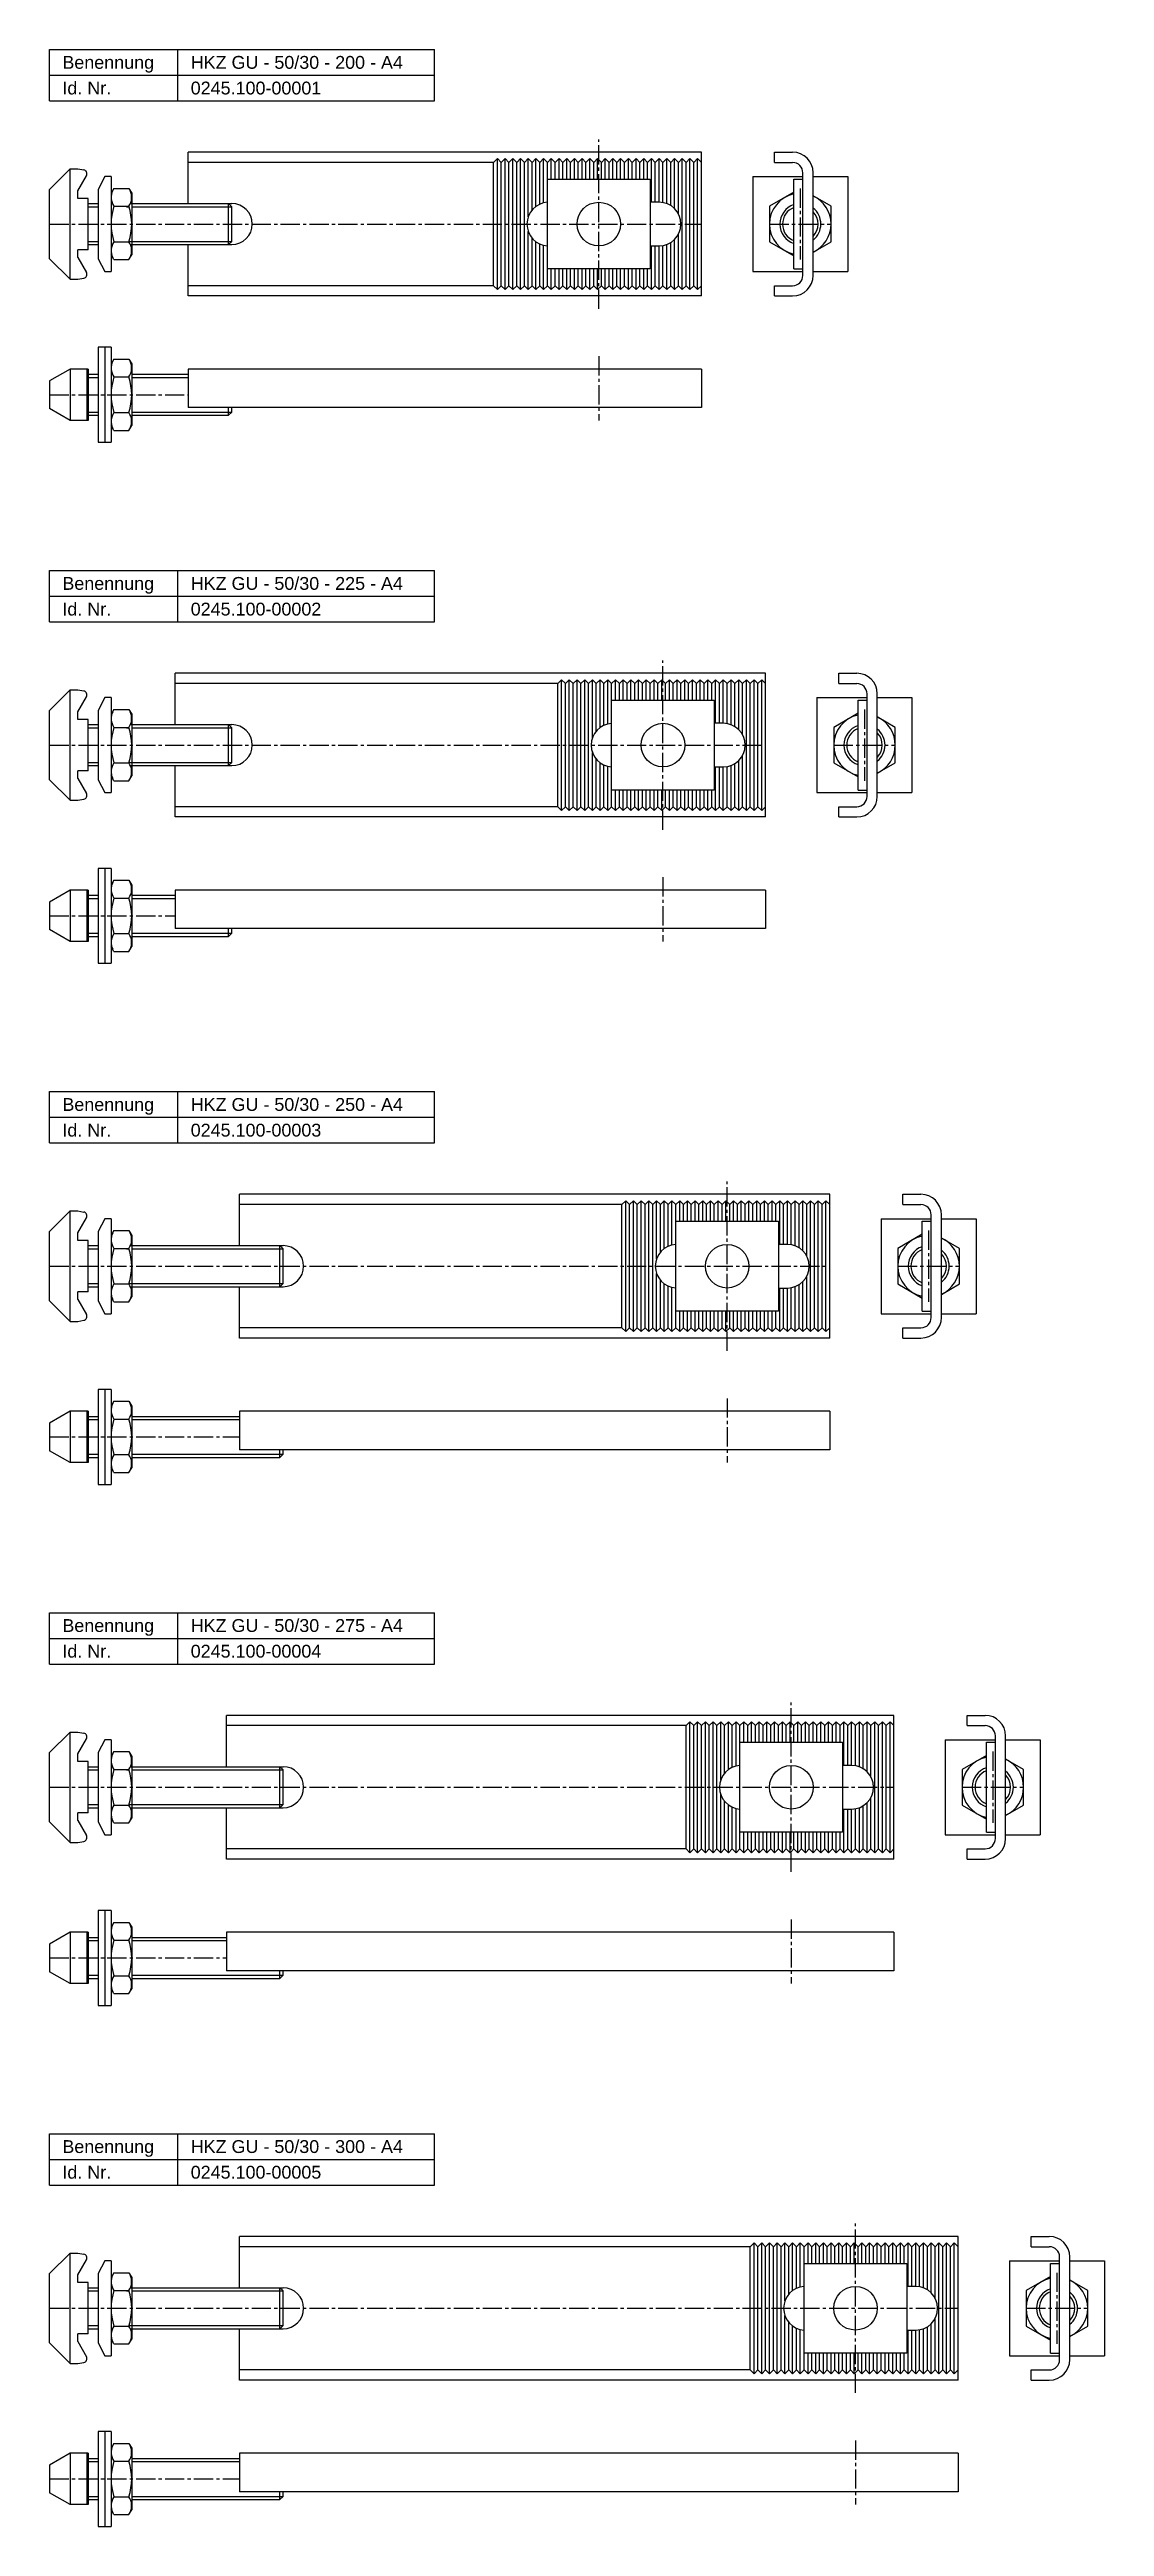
# Model space of a CAD drawing. Header units: millimetres. Extents: x 77 to 488, y 1971 to 2936.
import ezdxf

# ---------------------------------------------------------------- set-up
doc = ezdxf.new("R2010")
doc.units = ezdxf.units.MM
doc.header["$LTSCALE"] = 10
doc.linetypes.add('MITTE2', pattern=[1.125, 0.75, -0.125, 0.125, -0.125])
doc.layers.add('HALFEN', color=2, linetype='CONTINUOUS')
doc.styles.add('ARIAL50', font='ARIAL.TTF', dxfattribs={"height": 5})

msp = doc.modelspace()

# ---------------------------------------------------------------- texts
at = {"layer": 'HALFEN', "style": 'ARIAL50'}
for s, p in [('Benennung', (82.25, 2928.75)), ('HKZ GU - 50/30 - 200 - A4', (132.25, 2928.75)), ('Id. Nr.', (82.25, 2918.75)), ('0245.100-00001', (132.25, 2918.75)), ('HKZ GU - 50/30 - 225 - A4', (132.25, 2725.75)), ('Benennung', (82.25, 2725.75)), ('Id. Nr.', (82.25, 2715.75)), ('0245.100-00002', (132.25, 2715.75)), ('Benennung', (82.25, 2522.75)), ('HKZ GU - 50/30 - 250 - A4', (132.25, 2522.75)), ('Id. Nr.', (82.25, 2512.75)), ('0245.100-00003', (132.25, 2512.75)), ('Benennung', (82.25, 2319.75)), ('HKZ GU - 50/30 - 275 - A4', (132.25, 2319.75)), ('Id. Nr.', (82.25, 2309.75)), ('0245.100-00004', (132.25, 2309.75)), ('Benennung', (82.25, 2116.75)), ('HKZ GU - 50/30 - 300 - A4', (132.25, 2116.75)), ('Id. Nr.', (82.25, 2106.75)), ('0245.100-00005', (132.25, 2106.75))]:
    msp.add_text(s, height=5, dxfattribs=at).set_placement(p)

# ---------------------------------------------------------------- linework, layer by layer
at = {"layer": 'HALFEN'}
for p, q in [((77.25, 2936.25), (227.25, 2936.25)), ((77.25, 2916.25), (77.25, 2936.25)), ((127.25, 2916.25), (127.25, 2936.25)), ((227.25, 2916.25), (227.25, 2936.25)), ((77.25, 2926.25), (227.25, 2926.25)), ((77.25, 2916.25), (227.25, 2916.25)), ((331.25, 2896.25), (131.25, 2896.25)), ((131.25, 2876.25), (131.25, 2896.25)), ((331.25, 2840.25), (331.25, 2896.25)), ((359.75, 2896.25), (366.75, 2896.25)), ((359.75, 2892.25), (359.75, 2896.25)), ((359.75, 2892.25), (359.75, 2896.25)), ((85.25, 2889.75), (77.25, 2881.75)), ((85.25, 2846.75), (85.25, 2889.75)), ((85.25, 2889.75), (88.25, 2889.75)), ((88.25, 2889.75), (90.59, 2889.34)), ((88.25, 2881.25), (91.63, 2887.11)), ((98.75, 2886.75), (96.25, 2881.75)), ((101.25, 2886.75), (98.75, 2886.75)), ((101.25, 2886.75), (101.25, 2849.75)), ((250.25, 2892.25), (131.25, 2892.25)), ((250.25, 2892.25), (251.75, 2893.75)), ((250.25, 2844.25), (250.25, 2892.25)), ((251.75, 2842.75), (251.75, 2893.75)), ((253.25, 2892.25), (251.75, 2893.75)), ((253.25, 2892.25), (254.75, 2893.75)), ((253.25, 2844.25), (253.25, 2892.25)), ((256.25, 2892.25), (254.75, 2893.75)), ((254.75, 2842.75), (254.75, 2893.75)), ((256.25, 2892.25), (257.75, 2893.75)), ((256.25, 2844.25), (256.25, 2892.25)), ((257.75, 2842.75), (257.75, 2893.75)), ((259.25, 2892.25), (257.75, 2893.75)), ((259.25, 2892.25), (260.75, 2893.75)), ((259.25, 2844.25), (259.25, 2892.25)), ((260.75, 2842.75), (260.75, 2893.75)), ((262.25, 2892.25), (260.75, 2893.75)), ((262.25, 2892.25), (263.75, 2893.75)), ((262.25, 2844.25), (262.25, 2892.25)), ((265.25, 2892.25), (263.75, 2893.75)), ((263.75, 2871.12), (263.75, 2893.75)), ((265.25, 2892.25), (266.75, 2893.75)), ((265.25, 2873.73), (265.25, 2892.25)), ((266.75, 2875.12), (266.75, 2893.75)), ((268.25, 2892.25), (266.75, 2893.75)), ((268.25, 2892.25), (269.75, 2893.75)), ((268.25, 2876), (268.25, 2892.25)), ((269.75, 2876.51), (269.75, 2893.75)), ((271.25, 2892.25), (269.75, 2893.75)), ((271.25, 2892.25), (272.75, 2893.75)), ((271.25, 2885.75), (271.25, 2892.25)), ((271.25, 2885.75), (311.25, 2885.75)), ((271.25, 2850.75), (271.25, 2885.75)), ((274.25, 2892.25), (272.75, 2893.75)), ((272.75, 2885.75), (272.75, 2893.75)), ((274.25, 2892.25), (275.75, 2893.75)), ((274.25, 2885.75), (274.25, 2892.25)), ((277.25, 2892.25), (275.75, 2893.75)), ((275.75, 2885.75), (275.75, 2893.75)), ((277.25, 2892.25), (278.75, 2893.75)), ((277.25, 2885.75), (277.25, 2892.25)), ((280.25, 2892.25), (278.75, 2893.75)), ((278.75, 2885.75), (278.75, 2893.75)), ((280.25, 2892.25), (281.75, 2893.75)), ((280.25, 2885.75), (280.25, 2892.25)), ((283.25, 2892.25), (281.75, 2893.75)), ((281.75, 2885.75), (281.75, 2893.75)), ((283.25, 2892.25), (284.75, 2893.75)), ((283.25, 2885.75), (283.25, 2892.25)), ((286.25, 2892.25), (284.75, 2893.75)), ((284.75, 2885.75), (284.75, 2893.75)), ((286.25, 2892.25), (287.75, 2893.75)), ((286.25, 2885.75), (286.25, 2892.25)), ((289.25, 2892.25), (287.75, 2893.75)), ((287.75, 2885.75), (287.75, 2893.75)), ((289.25, 2892.25), (290.75, 2893.75)), ((289.25, 2885.75), (289.25, 2892.25)), ((290.75, 2885.75), (290.75, 2893.75)), ((292.25, 2892.25), (290.75, 2893.75)), ((292.25, 2892.25), (293.75, 2893.75)), ((292.25, 2885.75), (292.25, 2892.25)), ((295.25, 2892.25), (293.75, 2893.75)), ((293.75, 2885.75), (293.75, 2893.75)), ((295.25, 2892.25), (296.75, 2893.75)), ((295.25, 2885.75), (295.25, 2892.25)), ((298.25, 2892.25), (296.75, 2893.75)), ((296.75, 2885.75), (296.75, 2893.75)), ((298.25, 2892.25), (299.75, 2893.75)), ((298.25, 2885.75), (298.25, 2892.25)), ((299.75, 2885.75), (299.75, 2893.75)), ((301.25, 2892.25), (299.75, 2893.75)), ((301.25, 2892.25), (302.75, 2893.75)), ((301.25, 2885.75), (301.25, 2892.25)), ((304.25, 2892.25), (302.75, 2893.75)), ((302.75, 2885.75), (302.75, 2893.75)), ((304.25, 2892.25), (305.75, 2893.75)), ((304.25, 2885.75), (304.25, 2892.25)), ((307.25, 2892.25), (305.75, 2893.75)), ((305.75, 2885.75), (305.75, 2893.75)), ((307.25, 2892.25), (308.75, 2893.75)), ((307.25, 2885.75), (307.25, 2892.25)), ((310.25, 2892.25), (308.75, 2893.75)), ((308.75, 2885.75), (308.75, 2893.75)), ((310.25, 2892.25), (311.75, 2893.75)), ((310.25, 2885.75), (310.25, 2892.25)), ((311.25, 2885.75), (311.25, 2850.75)), ((311.75, 2876.75), (311.75, 2893.75)), ((313.25, 2892.25), (311.75, 2893.75)), ((313.25, 2892.25), (314.75, 2893.75)), ((313.25, 2876.75), (313.25, 2892.25)), ((314.75, 2876.75), (314.75, 2893.75)), ((316.25, 2892.25), (314.75, 2893.75)), ((316.25, 2892.25), (317.75, 2893.75)), ((316.25, 2876.62), (316.25, 2892.25)), ((317.75, 2876.2), (317.75, 2893.75)), ((319.25, 2892.25), (317.75, 2893.75)), ((319.25, 2892.25), (320.75, 2893.75)), ((319.25, 2875.46), (319.25, 2892.25)), ((322.25, 2892.25), (320.75, 2893.75)), ((320.75, 2874.27), (320.75, 2893.75)), ((322.25, 2892.25), (323.75, 2893.75)), ((322.25, 2872.25), (322.25, 2892.25)), ((323.75, 2842.75), (323.75, 2893.75)), ((325.25, 2892.25), (323.75, 2893.75)), ((325.25, 2892.25), (326.75, 2893.75)), ((325.25, 2844.25), (325.25, 2892.25)), ((326.75, 2842.75), (326.75, 2893.75)), ((328.25, 2892.25), (326.75, 2893.75)), ((328.25, 2892.25), (329.75, 2893.75)), ((328.25, 2844.25), (328.25, 2892.25)), ((329.75, 2842.75), (329.75, 2893.75)), ((331.25, 2892.25), (329.75, 2893.75)), ((351.25, 2886.75), (370.75, 2886.75)), ((351.25, 2886.75), (351.25, 2849.75)), ((359.75, 2892.25), (366.75, 2892.25)), ((367.25, 2850.75), (367.25, 2885.75)), ((367.25, 2885.75), (370.75, 2885.75)), ((370.75, 2848.25), (370.75, 2888.25)), ((374.75, 2848.25), (374.75, 2888.25)), ((374.75, 2886.75), (388.25, 2886.75)), ((388.25, 2886.75), (388.25, 2849.75)), ((77.25, 2854.75), (77.25, 2881.75)), ((88.25, 2878.25), (88.25, 2881.25)), ((92.25, 2878.25), (88.25, 2878.25)), ((92.25, 2858.25), (92.25, 2878.25)), ((92.25, 2876.25), (96.25, 2876.25)), ((96.25, 2881.75), (96.25, 2854.75)), ((102.32, 2882.11), (101.25, 2880.25)), ((102.32, 2882.11), (108.18, 2882.11)), ((108.18, 2882.11), (109.25, 2880.25)), ((108.76, 2876.25), (148.25, 2876.25)), ((109.25, 2880.25), (109.25, 2856.25)), ((147.02, 2860.25), (147.02, 2876.25)), ((147.02, 2876.25), (148.25, 2875.02)), ((314.75, 2876.75), (311.25, 2876.75)), ((102.32, 2875.18), (108.18, 2875.18)), ((148.25, 2861.48), (148.25, 2875.02)), ((92.25, 2858.25), (88.25, 2858.25)), ((88.25, 2855.25), (88.25, 2858.25)), ((92.25, 2860.25), (96.25, 2860.25)), ((102.32, 2861.32), (108.18, 2861.32)), ((108.76, 2860.25), (148.25, 2860.25)), ((131.25, 2840.25), (131.25, 2860.25)), ((148.25, 2861.48), (147.02, 2860.25)), ((263.75, 2842.75), (263.75, 2865.38)), ((265.25, 2844.25), (265.25, 2862.77)), ((266.75, 2842.75), (266.75, 2861.38)), ((268.25, 2844.25), (268.25, 2860.5)), ((269.75, 2842.75), (269.75, 2859.99)), ((311.25, 2859.75), (314.75, 2859.75)), ((311.75, 2842.75), (311.75, 2859.75)), ((313.25, 2844.25), (313.25, 2859.75)), ((314.75, 2842.75), (314.75, 2859.75)), ((316.25, 2844.25), (316.25, 2859.88)), ((317.75, 2842.75), (317.75, 2860.3)), ((319.25, 2844.25), (319.25, 2861.04)), ((320.75, 2842.75), (320.75, 2862.23)), ((322.25, 2844.25), (322.25, 2864.25)), ((85.25, 2846.75), (77.25, 2854.75)), ((85.25, 2846.75), (88.25, 2846.75)), ((88.25, 2855.25), (91.63, 2849.39)), ((88.25, 2846.75), (90.59, 2847.16)), ((96.25, 2854.75), (98.75, 2849.75)), ((98.75, 2849.75), (101.25, 2849.75)), ((102.32, 2854.39), (101.25, 2856.25)), ((102.32, 2854.39), (108.18, 2854.39)), ((108.18, 2854.39), (109.25, 2856.25)), ((311.25, 2850.75), (271.25, 2850.75)), ((271.25, 2844.25), (271.25, 2850.75)), ((272.75, 2842.75), (272.75, 2850.75)), ((274.25, 2844.25), (274.25, 2850.75)), ((275.75, 2842.75), (275.75, 2850.75)), ((277.25, 2844.25), (277.25, 2850.75)), ((278.75, 2842.75), (278.75, 2850.75)), ((280.25, 2844.25), (280.25, 2850.75)), ((281.75, 2842.75), (281.75, 2850.75)), ((283.25, 2844.25), (283.25, 2850.75)), ((284.75, 2842.75), (284.75, 2850.75)), ((286.25, 2844.25), (286.25, 2850.75)), ((287.75, 2842.75), (287.75, 2850.75)), ((289.25, 2844.25), (289.25, 2850.75)), ((290.75, 2842.75), (290.75, 2850.75)), ((292.25, 2844.25), (292.25, 2850.75)), ((293.75, 2842.75), (293.75, 2850.75)), ((295.25, 2844.25), (295.25, 2850.75)), ((296.75, 2842.75), (296.75, 2850.75)), ((298.25, 2844.25), (298.25, 2850.75)), ((299.75, 2842.75), (299.75, 2850.75)), ((301.25, 2844.25), (301.25, 2850.75)), ((302.75, 2842.75), (302.75, 2850.75)), ((304.25, 2844.25), (304.25, 2850.75)), ((305.75, 2842.75), (305.75, 2850.75)), ((307.25, 2844.25), (307.25, 2850.75)), ((308.75, 2842.75), (308.75, 2850.75)), ((310.25, 2844.25), (310.25, 2850.75)), ((351.25, 2849.75), (370.75, 2849.75)), ((367.25, 2850.75), (370.75, 2850.75)), ((374.75, 2849.75), (388.25, 2849.75)), ((250.25, 2844.25), (131.25, 2844.25)), ((331.25, 2840.25), (131.25, 2840.25)), ((250.25, 2844.25), (251.75, 2842.75)), ((253.25, 2844.25), (251.75, 2842.75)), ((253.25, 2844.25), (254.75, 2842.75)), ((256.25, 2844.25), (254.75, 2842.75)), ((256.25, 2844.25), (257.75, 2842.75)), ((259.25, 2844.25), (257.75, 2842.75)), ((259.25, 2844.25), (260.75, 2842.75)), ((262.25, 2844.25), (260.75, 2842.75)), ((262.25, 2844.25), (263.75, 2842.75)), ((265.25, 2844.25), (263.75, 2842.75)), ((265.25, 2844.25), (266.75, 2842.75)), ((268.25, 2844.25), (266.75, 2842.75)), ((268.25, 2844.25), (269.75, 2842.75)), ((271.25, 2844.25), (269.75, 2842.75)), ((271.25, 2844.25), (272.75, 2842.75)), ((274.25, 2844.25), (272.75, 2842.75)), ((274.25, 2844.25), (275.75, 2842.75)), ((277.25, 2844.25), (275.75, 2842.75)), ((277.25, 2844.25), (278.75, 2842.75)), ((280.25, 2844.25), (278.75, 2842.75)), ((280.25, 2844.25), (281.75, 2842.75)), ((283.25, 2844.25), (281.75, 2842.75)), ((283.25, 2844.25), (284.75, 2842.75)), ((286.25, 2844.25), (284.75, 2842.75)), ((286.25, 2844.25), (287.75, 2842.75)), ((289.25, 2844.25), (287.75, 2842.75)), ((289.25, 2844.25), (290.75, 2842.75)), ((292.25, 2844.25), (290.75, 2842.75)), ((292.25, 2844.25), (293.75, 2842.75)), ((295.25, 2844.25), (293.75, 2842.75)), ((295.25, 2844.25), (296.75, 2842.75)), ((298.25, 2844.25), (296.75, 2842.75)), ((298.25, 2844.25), (299.75, 2842.75)), ((301.25, 2844.25), (299.75, 2842.75)), ((301.25, 2844.25), (302.75, 2842.75)), ((304.25, 2844.25), (302.75, 2842.75)), ((304.25, 2844.25), (305.75, 2842.75)), ((307.25, 2844.25), (305.75, 2842.75)), ((307.25, 2844.25), (308.75, 2842.75)), ((310.25, 2844.25), (308.75, 2842.75)), ((310.25, 2844.25), (311.75, 2842.75)), ((313.25, 2844.25), (311.75, 2842.75)), ((313.25, 2844.25), (314.75, 2842.75)), ((316.25, 2844.25), (314.75, 2842.75)), ((316.25, 2844.25), (317.75, 2842.75)), ((319.25, 2844.25), (317.75, 2842.75)), ((319.25, 2844.25), (320.75, 2842.75)), ((322.25, 2844.25), (320.75, 2842.75)), ((322.25, 2844.25), (323.75, 2842.75)), ((325.25, 2844.25), (323.75, 2842.75)), ((325.25, 2844.25), (326.75, 2842.75)), ((328.25, 2844.25), (326.75, 2842.75)), ((328.25, 2844.25), (329.75, 2842.75)), ((331.25, 2844.25), (329.75, 2842.75)), ((359.75, 2844.25), (366.75, 2844.25)), ((359.75, 2840.25), (359.75, 2844.25)), ((359.75, 2840.25), (359.75, 2844.25)), ((359.75, 2840.25), (366.75, 2840.25)), ((96.25, 2820.25), (96.25, 2783.25)), ((101.25, 2820.25), (96.25, 2820.25)), ((98.75, 2820.25), (98.75, 2783.25)), ((101.25, 2820.25), (101.25, 2783.25)), ((85.25, 2811.75), (77.25, 2807.13)), ((92.25, 2811.75), (85.25, 2811.75)), ((85.25, 2811.75), (85.25, 2791.75)), ((91.83, 2811.75), (91.83, 2791.75)), ((92.25, 2811.75), (92.25, 2791.75)), ((92.25, 2809.75), (96.25, 2809.75)), ((102.32, 2815.61), (101.25, 2813.75)), ((102.32, 2815.61), (108.18, 2815.61)), ((102.32, 2808.68), (108.18, 2808.68)), ((108.18, 2815.61), (109.25, 2813.75)), ((109.25, 2813.75), (109.25, 2789.75)), ((109.25, 2809.75), (131.25, 2809.75)), ((331.25, 2811.75), (131.25, 2811.75)), ((131.25, 2811.75), (131.25, 2796.75)), ((331.25, 2811.75), (331.25, 2796.75)), ((77.25, 2807.13), (77.25, 2796.37)), ((85.25, 2791.75), (77.25, 2796.37)), ((92.25, 2791.75), (85.25, 2791.75)), ((92.25, 2793.75), (96.25, 2793.75)), ((102.32, 2787.89), (101.25, 2789.75)), ((102.32, 2794.82), (108.18, 2794.82)), ((108.18, 2787.89), (109.25, 2789.75)), ((109.25, 2793.75), (147.02, 2793.75)), ((331.25, 2796.75), (131.25, 2796.75)), ((147.02, 2793.75), (147.02, 2796.75)), ((148.25, 2794.98), (147.02, 2793.75)), ((148.25, 2794.98), (148.25, 2796.75)), ((96.25, 2783.25), (101.25, 2783.25)), ((102.32, 2787.89), (108.18, 2787.89)), ((77.25, 2733.25), (227.25, 2733.25)), ((77.25, 2713.25), (77.25, 2733.25)), ((127.25, 2713.25), (127.25, 2733.25)), ((227.25, 2713.25), (227.25, 2733.25)), ((77.25, 2723.25), (227.25, 2723.25)), ((77.25, 2713.25), (227.25, 2713.25)), ((356.25, 2693.25), (126.25, 2693.25)), ((126.25, 2673.25), (126.25, 2693.25)), ((356.25, 2637.25), (356.25, 2693.25)), ((384.75, 2693.25), (391.75, 2693.25)), ((384.75, 2689.25), (384.75, 2693.25)), ((384.75, 2689.25), (384.75, 2693.25)), ((85.25, 2686.75), (77.25, 2678.75)), ((85.25, 2643.75), (85.25, 2686.75)), ((85.25, 2686.75), (88.25, 2686.75)), ((88.25, 2686.75), (90.59, 2686.34)), ((88.25, 2678.25), (91.63, 2684.11)), ((98.75, 2683.75), (96.25, 2678.75)), ((101.25, 2683.75), (98.75, 2683.75)), ((101.25, 2683.75), (101.25, 2646.75)), ((275.25, 2689.25), (126.25, 2689.25)), ((275.25, 2689.25), (276.75, 2690.75)), ((275.25, 2641.25), (275.25, 2689.25)), ((276.75, 2639.75), (276.75, 2690.75)), ((278.25, 2689.25), (276.75, 2690.75)), ((278.25, 2689.25), (279.75, 2690.75)), ((278.25, 2641.25), (278.25, 2689.25)), ((279.75, 2639.75), (279.75, 2690.75)), ((281.25, 2689.25), (279.75, 2690.75)), ((281.25, 2689.25), (282.75, 2690.75)), ((281.25, 2641.25), (281.25, 2689.25)), ((284.25, 2689.25), (282.75, 2690.75)), ((282.75, 2639.75), (282.75, 2690.75)), ((284.25, 2689.25), (285.75, 2690.75)), ((284.25, 2641.25), (284.25, 2689.25)), ((285.75, 2639.75), (285.75, 2690.75)), ((287.25, 2689.25), (285.75, 2690.75)), ((287.25, 2689.25), (288.75, 2690.75)), ((287.25, 2641.25), (287.25, 2689.25)), ((290.25, 2689.25), (288.75, 2690.75)), ((288.75, 2668.12), (288.75, 2690.75)), ((290.25, 2689.25), (291.75, 2690.75)), ((290.25, 2670.73), (290.25, 2689.25)), ((293.25, 2689.25), (291.75, 2690.75)), ((291.75, 2672.12), (291.75, 2690.75)), ((293.25, 2689.25), (294.75, 2690.75)), ((293.25, 2673), (293.25, 2689.25)), ((294.75, 2673.51), (294.75, 2690.75)), ((296.25, 2689.25), (294.75, 2690.75)), ((296.25, 2689.25), (297.75, 2690.75)), ((296.25, 2682.75), (296.25, 2689.25)), ((296.25, 2647.75), (296.25, 2682.75)), ((296.25, 2682.75), (336.25, 2682.75)), ((297.75, 2682.75), (297.75, 2690.75)), ((299.25, 2689.25), (297.75, 2690.75)), ((299.25, 2689.25), (300.75, 2690.75)), ((299.25, 2682.75), (299.25, 2689.25)), ((300.75, 2682.75), (300.75, 2690.75)), ((302.25, 2689.25), (300.75, 2690.75)), ((302.25, 2689.25), (303.75, 2690.75)), ((302.25, 2682.75), (302.25, 2689.25)), ((303.75, 2682.75), (303.75, 2690.75)), ((305.25, 2689.25), (303.75, 2690.75)), ((305.25, 2689.25), (306.75, 2690.75)), ((305.25, 2682.75), (305.25, 2689.25)), ((306.75, 2682.75), (306.75, 2690.75)), ((308.25, 2689.25), (306.75, 2690.75)), ((308.25, 2689.25), (309.75, 2690.75)), ((308.25, 2682.75), (308.25, 2689.25)), ((309.75, 2682.75), (309.75, 2690.75)), ((311.25, 2689.25), (309.75, 2690.75)), ((311.25, 2689.25), (312.75, 2690.75)), ((311.25, 2682.75), (311.25, 2689.25)), ((312.75, 2682.75), (312.75, 2690.75)), ((314.25, 2689.25), (312.75, 2690.75)), ((314.25, 2689.25), (315.75, 2690.75)), ((314.25, 2682.75), (314.25, 2689.25)), ((317.25, 2689.25), (315.75, 2690.75)), ((315.75, 2682.75), (315.75, 2690.75)), ((317.25, 2689.25), (318.75, 2690.75)), ((317.25, 2682.75), (317.25, 2689.25)), ((318.75, 2682.75), (318.75, 2690.75)), ((320.25, 2689.25), (318.75, 2690.75)), ((320.25, 2689.25), (321.75, 2690.75)), ((320.25, 2682.75), (320.25, 2689.25)), ((321.75, 2682.75), (321.75, 2690.75)), ((323.25, 2689.25), (321.75, 2690.75)), ((323.25, 2689.25), (324.75, 2690.75)), ((323.25, 2682.75), (323.25, 2689.25)), ((326.25, 2689.25), (324.75, 2690.75)), ((324.75, 2682.75), (324.75, 2690.75)), ((326.25, 2689.25), (327.75, 2690.75)), ((326.25, 2682.75), (326.25, 2689.25)), ((327.75, 2682.75), (327.75, 2690.75)), ((329.25, 2689.25), (327.75, 2690.75)), ((329.25, 2689.25), (330.75, 2690.75)), ((329.25, 2682.75), (329.25, 2689.25)), ((330.75, 2682.75), (330.75, 2690.75)), ((332.25, 2689.25), (330.75, 2690.75)), ((332.25, 2689.25), (333.75, 2690.75)), ((332.25, 2682.75), (332.25, 2689.25)), ((333.75, 2682.75), (333.75, 2690.75)), ((335.25, 2689.25), (333.75, 2690.75)), ((335.25, 2689.25), (336.75, 2690.75)), ((335.25, 2682.75), (335.25, 2689.25)), ((336.25, 2682.75), (336.25, 2647.75)), ((336.75, 2673.75), (336.75, 2690.75)), ((338.25, 2689.25), (336.75, 2690.75)), ((338.25, 2689.25), (339.75, 2690.75)), ((338.25, 2673.75), (338.25, 2689.25)), ((339.75, 2673.75), (339.75, 2690.75)), ((341.25, 2689.25), (339.75, 2690.75)), ((341.25, 2689.25), (342.75, 2690.75)), ((341.25, 2673.62), (341.25, 2689.25)), ((342.75, 2673.2), (342.75, 2690.75)), ((344.25, 2689.25), (342.75, 2690.75)), ((344.25, 2689.25), (345.75, 2690.75)), ((344.25, 2672.46), (344.25, 2689.25)), ((347.25, 2689.25), (345.75, 2690.75)), ((345.75, 2671.27), (345.75, 2690.75)), ((347.25, 2689.25), (348.75, 2690.75)), ((347.25, 2669.25), (347.25, 2689.25)), ((350.25, 2689.25), (348.75, 2690.75)), ((348.75, 2639.75), (348.75, 2690.75)), ((350.25, 2689.25), (351.75, 2690.75)), ((350.25, 2641.25), (350.25, 2689.25)), ((351.75, 2639.75), (351.75, 2690.75)), ((353.25, 2689.25), (351.75, 2690.75)), ((353.25, 2689.25), (354.75, 2690.75)), ((353.25, 2641.25), (353.25, 2689.25)), ((354.75, 2639.75), (354.75, 2690.75)), ((356.25, 2689.25), (354.75, 2690.75)), ((376.25, 2683.75), (395.75, 2683.75)), ((376.25, 2683.75), (376.25, 2646.75)), ((384.75, 2689.25), (391.75, 2689.25)), ((392.25, 2647.75), (392.25, 2682.75)), ((392.25, 2682.75), (395.75, 2682.75)), ((395.75, 2645.25), (395.75, 2685.25)), ((399.75, 2645.25), (399.75, 2685.25)), ((399.75, 2683.75), (413.25, 2683.75)), ((413.25, 2683.75), (413.25, 2646.75)), ((77.25, 2651.75), (77.25, 2678.75)), ((88.25, 2675.25), (88.25, 2678.25)), ((92.25, 2675.25), (88.25, 2675.25)), ((92.25, 2655.25), (92.25, 2675.25)), ((92.25, 2673.25), (96.25, 2673.25)), ((96.25, 2678.75), (96.25, 2651.75)), ((102.32, 2679.11), (101.25, 2677.25)), ((102.32, 2679.11), (108.18, 2679.11)), ((108.18, 2679.11), (109.25, 2677.25)), ((108.76, 2673.25), (148.25, 2673.25)), ((109.25, 2677.25), (109.25, 2653.25)), ((147.02, 2673.25), (148.25, 2672.02)), ((147.02, 2657.25), (147.02, 2673.25)), ((339.75, 2673.75), (336.25, 2673.75)), ((102.32, 2672.18), (108.18, 2672.18)), ((148.25, 2658.48), (148.25, 2672.02)), ((92.25, 2655.25), (88.25, 2655.25)), ((88.25, 2652.25), (88.25, 2655.25)), ((92.25, 2657.25), (96.25, 2657.25)), ((102.32, 2658.32), (108.18, 2658.32)), ((108.76, 2657.25), (148.25, 2657.25)), ((126.25, 2637.25), (126.25, 2657.25)), ((148.25, 2658.48), (147.02, 2657.25)), ((288.75, 2639.75), (288.75, 2662.38)), ((290.25, 2641.25), (290.25, 2659.77)), ((291.75, 2639.75), (291.75, 2658.38)), ((293.25, 2641.25), (293.25, 2657.5)), ((294.75, 2639.75), (294.75, 2656.99)), ((336.25, 2656.75), (339.75, 2656.75)), ((336.75, 2639.75), (336.75, 2656.75)), ((338.25, 2641.25), (338.25, 2656.75)), ((339.75, 2639.75), (339.75, 2656.75)), ((341.25, 2641.25), (341.25, 2656.88)), ((342.75, 2639.75), (342.75, 2657.3)), ((344.25, 2641.25), (344.25, 2658.04)), ((345.75, 2639.75), (345.75, 2659.23)), ((347.25, 2641.25), (347.25, 2661.25)), ((85.25, 2643.75), (77.25, 2651.75)), ((88.25, 2652.25), (91.63, 2646.39)), ((88.25, 2643.75), (90.59, 2644.16)), ((96.25, 2651.75), (98.75, 2646.75)), ((98.75, 2646.75), (101.25, 2646.75)), ((102.32, 2651.39), (101.25, 2653.25)), ((102.32, 2651.39), (108.18, 2651.39)), ((108.18, 2651.39), (109.25, 2653.25)), ((296.25, 2641.25), (296.25, 2647.75)), ((336.25, 2647.75), (296.25, 2647.75)), ((297.75, 2639.75), (297.75, 2647.75)), ((299.25, 2641.25), (299.25, 2647.75)), ((300.75, 2639.75), (300.75, 2647.75)), ((302.25, 2641.25), (302.25, 2647.75)), ((303.75, 2639.75), (303.75, 2647.75)), ((305.25, 2641.25), (305.25, 2647.75)), ((306.75, 2639.75), (306.75, 2647.75)), ((308.25, 2641.25), (308.25, 2647.75)), ((309.75, 2639.75), (309.75, 2647.75)), ((311.25, 2641.25), (311.25, 2647.75)), ((312.75, 2639.75), (312.75, 2647.75)), ((314.25, 2641.25), (314.25, 2647.75)), ((315.75, 2639.75), (315.75, 2647.75)), ((317.25, 2641.25), (317.25, 2647.75)), ((318.75, 2639.75), (318.75, 2647.75)), ((320.25, 2641.25), (320.25, 2647.75)), ((321.75, 2639.75), (321.75, 2647.75)), ((323.25, 2641.25), (323.25, 2647.75)), ((324.75, 2639.75), (324.75, 2647.75)), ((326.25, 2641.25), (326.25, 2647.75)), ((327.75, 2639.75), (327.75, 2647.75)), ((329.25, 2641.25), (329.25, 2647.75)), ((330.75, 2639.75), (330.75, 2647.75)), ((332.25, 2641.25), (332.25, 2647.75)), ((333.75, 2639.75), (333.75, 2647.75)), ((335.25, 2641.25), (335.25, 2647.75)), ((376.25, 2646.75), (395.75, 2646.75)), ((392.25, 2647.75), (395.75, 2647.75)), ((399.75, 2646.75), (413.25, 2646.75)), ((85.25, 2643.75), (88.25, 2643.75)), ((275.25, 2641.25), (126.25, 2641.25)), ((356.25, 2637.25), (126.25, 2637.25)), ((275.25, 2641.25), (276.75, 2639.75)), ((278.25, 2641.25), (276.75, 2639.75)), ((278.25, 2641.25), (279.75, 2639.75)), ((281.25, 2641.25), (279.75, 2639.75)), ((281.25, 2641.25), (282.75, 2639.75)), ((284.25, 2641.25), (282.75, 2639.75)), ((284.25, 2641.25), (285.75, 2639.75)), ((287.25, 2641.25), (285.75, 2639.75)), ((287.25, 2641.25), (288.75, 2639.75)), ((290.25, 2641.25), (288.75, 2639.75)), ((290.25, 2641.25), (291.75, 2639.75)), ((293.25, 2641.25), (291.75, 2639.75)), ((293.25, 2641.25), (294.75, 2639.75)), ((296.25, 2641.25), (294.75, 2639.75)), ((296.25, 2641.25), (297.75, 2639.75)), ((299.25, 2641.25), (297.75, 2639.75)), ((299.25, 2641.25), (300.75, 2639.75)), ((302.25, 2641.25), (300.75, 2639.75)), ((302.25, 2641.25), (303.75, 2639.75)), ((305.25, 2641.25), (303.75, 2639.75)), ((305.25, 2641.25), (306.75, 2639.75)), ((308.25, 2641.25), (306.75, 2639.75)), ((308.25, 2641.25), (309.75, 2639.75)), ((311.25, 2641.25), (309.75, 2639.75)), ((311.25, 2641.25), (312.75, 2639.75)), ((314.25, 2641.25), (312.75, 2639.75)), ((314.25, 2641.25), (315.75, 2639.75)), ((317.25, 2641.25), (315.75, 2639.75)), ((317.25, 2641.25), (318.75, 2639.75)), ((320.25, 2641.25), (318.75, 2639.75)), ((320.25, 2641.25), (321.75, 2639.75)), ((323.25, 2641.25), (321.75, 2639.75)), ((323.25, 2641.25), (324.75, 2639.75)), ((326.25, 2641.25), (324.75, 2639.75)), ((326.25, 2641.25), (327.75, 2639.75)), ((329.25, 2641.25), (327.75, 2639.75)), ((329.25, 2641.25), (330.75, 2639.75)), ((332.25, 2641.25), (330.75, 2639.75)), ((332.25, 2641.25), (333.75, 2639.75)), ((335.25, 2641.25), (333.75, 2639.75)), ((335.25, 2641.25), (336.75, 2639.75)), ((338.25, 2641.25), (336.75, 2639.75)), ((338.25, 2641.25), (339.75, 2639.75)), ((341.25, 2641.25), (339.75, 2639.75)), ((341.25, 2641.25), (342.75, 2639.75)), ((344.25, 2641.25), (342.75, 2639.75)), ((344.25, 2641.25), (345.75, 2639.75)), ((347.25, 2641.25), (345.75, 2639.75)), ((347.25, 2641.25), (348.75, 2639.75)), ((350.25, 2641.25), (348.75, 2639.75)), ((350.25, 2641.25), (351.75, 2639.75)), ((353.25, 2641.25), (351.75, 2639.75)), ((353.25, 2641.25), (354.75, 2639.75)), ((356.25, 2641.25), (354.75, 2639.75)), ((384.75, 2637.25), (384.75, 2641.25)), ((384.75, 2637.25), (384.75, 2641.25)), ((384.75, 2641.25), (391.75, 2641.25)), ((384.75, 2637.25), (391.75, 2637.25)), ((96.25, 2617.25), (96.25, 2580.25)), ((101.25, 2617.25), (96.25, 2617.25)), ((98.75, 2617.25), (98.75, 2580.25)), ((101.25, 2617.25), (101.25, 2580.25)), ((85.25, 2608.75), (77.25, 2604.13)), ((92.25, 2608.75), (85.25, 2608.75)), ((85.25, 2608.75), (85.25, 2588.75)), ((91.83, 2608.75), (91.83, 2588.75)), ((92.25, 2608.75), (92.25, 2588.75)), ((92.25, 2606.75), (96.25, 2606.75)), ((102.32, 2612.61), (101.25, 2610.75)), ((102.32, 2612.61), (108.18, 2612.61)), ((102.32, 2605.68), (108.18, 2605.68)), ((108.18, 2612.61), (109.25, 2610.75)), ((109.25, 2610.75), (109.25, 2586.75)), ((109.25, 2606.75), (126.25, 2606.75)), ((356.25, 2608.75), (126.25, 2608.75)), ((126.25, 2608.75), (126.25, 2593.75)), ((356.25, 2608.75), (356.25, 2593.75)), ((77.25, 2604.13), (77.25, 2593.37)), ((85.25, 2588.75), (77.25, 2593.37)), ((92.25, 2588.75), (85.25, 2588.75)), ((92.25, 2590.75), (96.25, 2590.75)), ((102.32, 2584.89), (101.25, 2586.75)), ((102.32, 2591.82), (108.18, 2591.82)), ((108.18, 2584.89), (109.25, 2586.75)), ((109.25, 2590.75), (147.02, 2590.75)), ((356.25, 2593.75), (126.25, 2593.75)), ((147.02, 2590.75), (147.02, 2593.75)), ((148.25, 2591.98), (147.02, 2590.75)), ((148.25, 2591.98), (148.25, 2593.75)), ((96.25, 2580.25), (101.25, 2580.25)), ((102.32, 2584.89), (108.18, 2584.89)), ((77.25, 2530.25), (227.25, 2530.25)), ((77.25, 2510.25), (77.25, 2530.25)), ((127.25, 2510.25), (127.25, 2530.25)), ((227.25, 2510.25), (227.25, 2530.25)), ((77.25, 2520.25), (227.25, 2520.25)), ((77.25, 2510.25), (227.25, 2510.25)), ((381.25, 2490.25), (151.25, 2490.25)), ((151.25, 2470.25), (151.25, 2490.25)), ((381.25, 2434.25), (381.25, 2490.25)), ((409.75, 2486.25), (409.75, 2490.25)), ((409.75, 2486.25), (409.75, 2490.25)), ((409.75, 2490.25), (416.75, 2490.25)), ((85.25, 2483.75), (77.25, 2475.75)), ((85.25, 2483.75), (88.25, 2483.75)), ((85.25, 2440.75), (85.25, 2483.75)), ((88.25, 2483.75), (90.59, 2483.34)), ((88.25, 2475.25), (91.63, 2481.11)), ((98.75, 2480.75), (96.25, 2475.75)), ((101.25, 2480.75), (98.75, 2480.75)), ((101.25, 2480.75), (101.25, 2443.75)), ((300.25, 2486.25), (151.25, 2486.25)), ((300.25, 2486.25), (301.75, 2487.75)), ((300.25, 2438.25), (300.25, 2486.25)), ((301.75, 2436.75), (301.75, 2487.75)), ((303.25, 2486.25), (301.75, 2487.75)), ((303.25, 2486.25), (304.75, 2487.75)), ((303.25, 2438.25), (303.25, 2486.25)), ((306.25, 2486.25), (304.75, 2487.75)), ((304.75, 2436.75), (304.75, 2487.75)), ((306.25, 2486.25), (307.75, 2487.75)), ((306.25, 2438.25), (306.25, 2486.25)), ((307.75, 2436.75), (307.75, 2487.75)), ((309.25, 2486.25), (307.75, 2487.75)), ((309.25, 2486.25), (310.75, 2487.75)), ((309.25, 2438.25), (309.25, 2486.25)), ((310.75, 2436.75), (310.75, 2487.75)), ((312.25, 2486.25), (310.75, 2487.75)), ((312.25, 2486.25), (313.75, 2487.75)), ((312.25, 2438.25), (312.25, 2486.25)), ((315.25, 2486.25), (313.75, 2487.75)), ((313.75, 2465.12), (313.75, 2487.75)), ((315.25, 2486.25), (316.75, 2487.75)), ((315.25, 2467.73), (315.25, 2486.25)), ((316.75, 2469.12), (316.75, 2487.75)), ((318.25, 2486.25), (316.75, 2487.75)), ((318.25, 2486.25), (319.75, 2487.75)), ((318.25, 2470), (318.25, 2486.25)), ((319.75, 2470.51), (319.75, 2487.75)), ((321.25, 2486.25), (319.75, 2487.75)), ((321.25, 2486.25), (322.75, 2487.75)), ((321.25, 2479.75), (321.25, 2486.25)), ((324.25, 2486.25), (322.75, 2487.75)), ((322.75, 2479.75), (322.75, 2487.75)), ((324.25, 2486.25), (325.75, 2487.75)), ((324.25, 2479.75), (324.25, 2486.25)), ((327.25, 2486.25), (325.75, 2487.75)), ((325.75, 2479.75), (325.75, 2487.75)), ((327.25, 2486.25), (328.75, 2487.75)), ((327.25, 2479.75), (327.25, 2486.25)), ((330.25, 2486.25), (328.75, 2487.75)), ((328.75, 2479.75), (328.75, 2487.75)), ((330.25, 2486.25), (331.75, 2487.75)), ((330.25, 2479.75), (330.25, 2486.25)), ((333.25, 2486.25), (331.75, 2487.75)), ((331.75, 2479.75), (331.75, 2487.75)), ((333.25, 2486.25), (334.75, 2487.75)), ((333.25, 2479.75), (333.25, 2486.25)), ((336.25, 2486.25), (334.75, 2487.75)), ((334.75, 2479.75), (334.75, 2487.75)), ((336.25, 2486.25), (337.75, 2487.75)), ((336.25, 2479.75), (336.25, 2486.25)), ((339.25, 2486.25), (337.75, 2487.75)), ((337.75, 2479.75), (337.75, 2487.75)), ((339.25, 2486.25), (340.75, 2487.75)), ((339.25, 2479.75), (339.25, 2486.25)), ((340.75, 2479.75), (340.75, 2487.75)), ((342.25, 2486.25), (340.75, 2487.75)), ((342.25, 2486.25), (343.75, 2487.75)), ((342.25, 2479.75), (342.25, 2486.25)), ((345.25, 2486.25), (343.75, 2487.75)), ((343.75, 2479.75), (343.75, 2487.75)), ((345.25, 2486.25), (346.75, 2487.75)), ((345.25, 2479.75), (345.25, 2486.25)), ((348.25, 2486.25), (346.75, 2487.75)), ((346.75, 2479.75), (346.75, 2487.75)), ((348.25, 2486.25), (349.75, 2487.75)), ((348.25, 2479.75), (348.25, 2486.25)), ((349.75, 2479.75), (349.75, 2487.75)), ((351.25, 2486.25), (349.75, 2487.75)), ((351.25, 2486.25), (352.75, 2487.75)), ((351.25, 2479.75), (351.25, 2486.25)), ((354.25, 2486.25), (352.75, 2487.75)), ((352.75, 2479.75), (352.75, 2487.75)), ((354.25, 2486.25), (355.75, 2487.75)), ((354.25, 2479.75), (354.25, 2486.25)), ((357.25, 2486.25), (355.75, 2487.75)), ((355.75, 2479.75), (355.75, 2487.75)), ((357.25, 2486.25), (358.75, 2487.75)), ((357.25, 2479.75), (357.25, 2486.25)), ((360.25, 2486.25), (358.75, 2487.75)), ((358.75, 2479.75), (358.75, 2487.75)), ((360.25, 2486.25), (361.75, 2487.75)), ((360.25, 2479.75), (360.25, 2486.25)), ((361.75, 2470.75), (361.75, 2487.75)), ((363.25, 2486.25), (361.75, 2487.75)), ((363.25, 2486.25), (364.75, 2487.75)), ((363.25, 2470.75), (363.25, 2486.25)), ((364.75, 2470.75), (364.75, 2487.75)), ((366.25, 2486.25), (364.75, 2487.75)), ((366.25, 2486.25), (367.75, 2487.75)), ((366.25, 2470.62), (366.25, 2486.25)), ((367.75, 2470.2), (367.75, 2487.75)), ((369.25, 2486.25), (367.75, 2487.75)), ((369.25, 2486.25), (370.75, 2487.75)), ((369.25, 2469.46), (369.25, 2486.25)), ((372.25, 2486.25), (370.75, 2487.75)), ((370.75, 2468.27), (370.75, 2487.75)), ((372.25, 2486.25), (373.75, 2487.75)), ((372.25, 2466.25), (372.25, 2486.25)), ((373.75, 2436.75), (373.75, 2487.75)), ((375.25, 2486.25), (373.75, 2487.75)), ((375.25, 2486.25), (376.75, 2487.75)), ((375.25, 2438.25), (375.25, 2486.25)), ((376.75, 2436.75), (376.75, 2487.75)), ((378.25, 2486.25), (376.75, 2487.75)), ((378.25, 2486.25), (379.75, 2487.75)), ((378.25, 2438.25), (378.25, 2486.25)), ((381.25, 2486.25), (379.75, 2487.75)), ((379.75, 2436.75), (379.75, 2487.75)), ((401.25, 2480.75), (420.75, 2480.75)), ((401.25, 2480.75), (401.25, 2443.75)), ((409.75, 2486.25), (416.75, 2486.25)), ((420.75, 2442.25), (420.75, 2482.25)), ((424.75, 2442.25), (424.75, 2482.25)), ((424.75, 2480.75), (438.25, 2480.75)), ((438.25, 2480.75), (438.25, 2443.75)), ((77.25, 2448.75), (77.25, 2475.75)), ((88.25, 2472.25), (88.25, 2475.25)), ((92.25, 2472.25), (88.25, 2472.25)), ((92.25, 2452.25), (92.25, 2472.25)), ((96.25, 2475.75), (96.25, 2448.75)), ((102.32, 2476.11), (101.25, 2474.25)), ((102.32, 2476.11), (108.18, 2476.11)), ((108.18, 2476.11), (109.25, 2474.25)), ((109.25, 2474.25), (109.25, 2450.25)), ((321.25, 2479.75), (361.25, 2479.75)), ((321.25, 2444.75), (321.25, 2479.75)), ((361.25, 2479.75), (361.25, 2444.75)), ((364.75, 2470.75), (361.25, 2470.75)), ((417.25, 2444.75), (417.25, 2479.75)), ((417.25, 2479.75), (420.75, 2479.75)), ((92.25, 2470.25), (96.25, 2470.25)), ((102.32, 2469.18), (108.18, 2469.18)), ((108.76, 2470.25), (168.25, 2470.25)), ((167.02, 2470.25), (168.25, 2469.02)), ((167.02, 2454.25), (167.02, 2470.25)), ((168.25, 2455.48), (168.25, 2469.02)), ((92.25, 2452.25), (88.25, 2452.25)), ((88.25, 2449.25), (88.25, 2452.25)), ((92.25, 2454.25), (96.25, 2454.25)), ((102.32, 2455.32), (108.18, 2455.32)), ((108.76, 2454.25), (168.25, 2454.25)), ((151.25, 2434.25), (151.25, 2454.25)), ((168.25, 2455.48), (167.02, 2454.25)), ((313.75, 2436.75), (313.75, 2459.38)), ((315.25, 2438.25), (315.25, 2456.77)), ((316.75, 2436.75), (316.75, 2455.38)), ((318.25, 2438.25), (318.25, 2454.5)), ((319.75, 2436.75), (319.75, 2453.99)), ((361.25, 2453.75), (364.75, 2453.75)), ((361.75, 2436.75), (361.75, 2453.75)), ((363.25, 2438.25), (363.25, 2453.75)), ((364.75, 2436.75), (364.75, 2453.75)), ((366.25, 2438.25), (366.25, 2453.88)), ((367.75, 2436.75), (367.75, 2454.3)), ((369.25, 2438.25), (369.25, 2455.04)), ((370.75, 2436.75), (370.75, 2456.23)), ((372.25, 2438.25), (372.25, 2458.25)), ((85.25, 2440.75), (77.25, 2448.75)), ((88.25, 2449.25), (91.63, 2443.39)), ((96.25, 2448.75), (98.75, 2443.75)), ((98.75, 2443.75), (101.25, 2443.75)), ((102.32, 2448.39), (101.25, 2450.25)), ((102.32, 2448.39), (108.18, 2448.39)), ((108.18, 2448.39), (109.25, 2450.25)), ((361.25, 2444.75), (321.25, 2444.75)), ((321.25, 2438.25), (321.25, 2444.75)), ((322.75, 2436.75), (322.75, 2444.75)), ((324.25, 2438.25), (324.25, 2444.75)), ((325.75, 2436.75), (325.75, 2444.75)), ((327.25, 2438.25), (327.25, 2444.75)), ((328.75, 2436.75), (328.75, 2444.75)), ((330.25, 2438.25), (330.25, 2444.75)), ((331.75, 2436.75), (331.75, 2444.75)), ((333.25, 2438.25), (333.25, 2444.75)), ((334.75, 2436.75), (334.75, 2444.75)), ((336.25, 2438.25), (336.25, 2444.75)), ((337.75, 2436.75), (337.75, 2444.75)), ((339.25, 2438.25), (339.25, 2444.75)), ((340.75, 2436.75), (340.75, 2444.75)), ((342.25, 2438.25), (342.25, 2444.75)), ((343.75, 2436.75), (343.75, 2444.75)), ((345.25, 2438.25), (345.25, 2444.75)), ((346.75, 2436.75), (346.75, 2444.75)), ((348.25, 2438.25), (348.25, 2444.75)), ((349.75, 2436.75), (349.75, 2444.75)), ((351.25, 2438.25), (351.25, 2444.75)), ((352.75, 2436.75), (352.75, 2444.75)), ((354.25, 2438.25), (354.25, 2444.75)), ((355.75, 2436.75), (355.75, 2444.75)), ((357.25, 2438.25), (357.25, 2444.75)), ((358.75, 2436.75), (358.75, 2444.75)), ((360.25, 2438.25), (360.25, 2444.75)), ((401.25, 2443.75), (420.75, 2443.75)), ((417.25, 2444.75), (420.75, 2444.75)), ((424.75, 2443.75), (438.25, 2443.75)), ((85.25, 2440.75), (88.25, 2440.75)), ((88.25, 2440.75), (90.59, 2441.16)), ((300.25, 2438.25), (151.25, 2438.25)), ((381.25, 2434.25), (151.25, 2434.25)), ((300.25, 2438.25), (301.75, 2436.75)), ((303.25, 2438.25), (301.75, 2436.75)), ((303.25, 2438.25), (304.75, 2436.75)), ((306.25, 2438.25), (304.75, 2436.75)), ((306.25, 2438.25), (307.75, 2436.75)), ((309.25, 2438.25), (307.75, 2436.75)), ((309.25, 2438.25), (310.75, 2436.75)), ((312.25, 2438.25), (310.75, 2436.75)), ((312.25, 2438.25), (313.75, 2436.75)), ((315.25, 2438.25), (313.75, 2436.75)), ((315.25, 2438.25), (316.75, 2436.75)), ((318.25, 2438.25), (316.75, 2436.75)), ((318.25, 2438.25), (319.75, 2436.75)), ((321.25, 2438.25), (319.75, 2436.75)), ((321.25, 2438.25), (322.75, 2436.75)), ((324.25, 2438.25), (322.75, 2436.75)), ((324.25, 2438.25), (325.75, 2436.75)), ((327.25, 2438.25), (325.75, 2436.75)), ((327.25, 2438.25), (328.75, 2436.75)), ((330.25, 2438.25), (328.75, 2436.75)), ((330.25, 2438.25), (331.75, 2436.75)), ((333.25, 2438.25), (331.75, 2436.75)), ((333.25, 2438.25), (334.75, 2436.75)), ((336.25, 2438.25), (334.75, 2436.75)), ((336.25, 2438.25), (337.75, 2436.75)), ((339.25, 2438.25), (337.75, 2436.75)), ((339.25, 2438.25), (340.75, 2436.75)), ((342.25, 2438.25), (340.75, 2436.75)), ((342.25, 2438.25), (343.75, 2436.75)), ((345.25, 2438.25), (343.75, 2436.75)), ((345.25, 2438.25), (346.75, 2436.75)), ((348.25, 2438.25), (346.75, 2436.75)), ((348.25, 2438.25), (349.75, 2436.75)), ((351.25, 2438.25), (349.75, 2436.75)), ((351.25, 2438.25), (352.75, 2436.75)), ((354.25, 2438.25), (352.75, 2436.75)), ((354.25, 2438.25), (355.75, 2436.75)), ((357.25, 2438.25), (355.75, 2436.75)), ((357.25, 2438.25), (358.75, 2436.75)), ((360.25, 2438.25), (358.75, 2436.75)), ((360.25, 2438.25), (361.75, 2436.75)), ((363.25, 2438.25), (361.75, 2436.75)), ((363.25, 2438.25), (364.75, 2436.75)), ((366.25, 2438.25), (364.75, 2436.75)), ((366.25, 2438.25), (367.75, 2436.75)), ((369.25, 2438.25), (367.75, 2436.75)), ((369.25, 2438.25), (370.75, 2436.75)), ((372.25, 2438.25), (370.75, 2436.75)), ((372.25, 2438.25), (373.75, 2436.75)), ((375.25, 2438.25), (373.75, 2436.75)), ((375.25, 2438.25), (376.75, 2436.75)), ((378.25, 2438.25), (376.75, 2436.75)), ((378.25, 2438.25), (379.75, 2436.75)), ((381.25, 2438.25), (379.75, 2436.75)), ((409.75, 2438.25), (416.75, 2438.25)), ((409.75, 2434.25), (409.75, 2438.25)), ((409.75, 2434.25), (409.75, 2438.25)), ((409.75, 2434.25), (416.75, 2434.25)), ((101.25, 2414.25), (96.25, 2414.25)), ((96.25, 2414.25), (96.25, 2377.25)), ((98.75, 2414.25), (98.75, 2377.25)), ((101.25, 2414.25), (101.25, 2377.25)), ((85.25, 2405.75), (77.25, 2401.13)), ((92.25, 2405.75), (85.25, 2405.75)), ((85.25, 2405.75), (85.25, 2385.75)), ((91.83, 2405.75), (91.83, 2385.75)), ((92.25, 2405.75), (92.25, 2385.75)), ((92.25, 2403.75), (96.25, 2403.75)), ((102.32, 2409.61), (101.25, 2407.75)), ((102.32, 2409.61), (108.18, 2409.61)), ((108.18, 2409.61), (109.25, 2407.75)), ((109.25, 2407.75), (109.25, 2383.75)), ((109.25, 2403.75), (151.25, 2403.75)), ((381.25, 2405.75), (151.25, 2405.75)), ((151.25, 2405.75), (151.25, 2390.75)), ((381.25, 2405.75), (381.25, 2390.75)), ((77.25, 2401.13), (77.25, 2390.37)), ((102.32, 2402.68), (108.18, 2402.68)), ((85.25, 2385.75), (77.25, 2390.37)), ((92.25, 2385.75), (85.25, 2385.75)), ((92.25, 2387.75), (96.25, 2387.75)), ((102.32, 2381.89), (101.25, 2383.75)), ((102.32, 2388.82), (108.18, 2388.82)), ((108.18, 2381.89), (109.25, 2383.75)), ((109.25, 2387.75), (167.02, 2387.75)), ((381.25, 2390.75), (151.25, 2390.75)), ((167.02, 2387.75), (167.02, 2390.75)), ((168.25, 2388.98), (167.02, 2387.75)), ((168.25, 2388.98), (168.25, 2390.75)), ((96.25, 2377.25), (101.25, 2377.25)), ((102.32, 2381.89), (108.18, 2381.89)), ((77.25, 2327.25), (227.25, 2327.25)), ((77.25, 2307.25), (77.25, 2327.25)), ((127.25, 2307.25), (127.25, 2327.25)), ((227.25, 2307.25), (227.25, 2327.25)), ((77.25, 2317.25), (227.25, 2317.25)), ((77.25, 2307.25), (227.25, 2307.25)), ((406.25, 2287.25), (146.25, 2287.25)), ((146.25, 2267.25), (146.25, 2287.25)), ((406.25, 2231.25), (406.25, 2287.25)), ((434.75, 2287.25), (441.75, 2287.25)), ((434.75, 2283.25), (434.75, 2287.25)), ((434.75, 2283.25), (434.75, 2287.25)), ((85.25, 2280.75), (77.25, 2272.75)), ((85.25, 2237.75), (85.25, 2280.75)), ((85.25, 2280.75), (88.25, 2280.75)), ((88.25, 2280.75), (90.59, 2280.34)), ((88.25, 2272.25), (91.63, 2278.11)), ((98.75, 2277.75), (96.25, 2272.75)), ((101.25, 2277.75), (98.75, 2277.75)), ((101.25, 2277.75), (101.25, 2240.75)), ((325.25, 2283.25), (146.25, 2283.25)), ((325.25, 2283.25), (326.75, 2284.75)), ((325.25, 2235.25), (325.25, 2283.25)), ((326.75, 2233.75), (326.75, 2284.75)), ((328.25, 2283.25), (326.75, 2284.75)), ((328.25, 2283.25), (329.75, 2284.75)), ((328.25, 2235.25), (328.25, 2283.25)), ((329.75, 2233.75), (329.75, 2284.75)), ((331.25, 2283.25), (329.75, 2284.75)), ((331.25, 2283.25), (332.75, 2284.75)), ((331.25, 2235.25), (331.25, 2283.25)), ((332.75, 2233.75), (332.75, 2284.75)), ((334.25, 2283.25), (332.75, 2284.75)), ((334.25, 2283.25), (335.75, 2284.75)), ((334.25, 2235.25), (334.25, 2283.25)), ((335.75, 2233.75), (335.75, 2284.75)), ((337.25, 2283.25), (335.75, 2284.75)), ((337.25, 2283.25), (338.75, 2284.75)), ((337.25, 2235.25), (337.25, 2283.25)), ((340.25, 2283.25), (338.75, 2284.75)), ((338.75, 2262.12), (338.75, 2284.75)), ((340.25, 2283.25), (341.75, 2284.75)), ((340.25, 2264.73), (340.25, 2283.25)), ((343.25, 2283.25), (341.75, 2284.75)), ((341.75, 2266.12), (341.75, 2284.75)), ((343.25, 2283.25), (344.75, 2284.75)), ((343.25, 2267), (343.25, 2283.25)), ((346.25, 2283.25), (344.75, 2284.75)), ((344.75, 2267.51), (344.75, 2284.75)), ((346.25, 2283.25), (347.75, 2284.75)), ((346.25, 2276.75), (346.25, 2283.25)), ((347.75, 2276.75), (347.75, 2284.75)), ((349.25, 2283.25), (347.75, 2284.75)), ((349.25, 2283.25), (350.75, 2284.75)), ((349.25, 2276.75), (349.25, 2283.25)), ((350.75, 2276.75), (350.75, 2284.75)), ((352.25, 2283.25), (350.75, 2284.75)), ((352.25, 2283.25), (353.75, 2284.75)), ((352.25, 2276.75), (352.25, 2283.25)), ((355.25, 2283.25), (353.75, 2284.75)), ((353.75, 2276.75), (353.75, 2284.75)), ((355.25, 2283.25), (356.75, 2284.75)), ((355.25, 2276.75), (355.25, 2283.25)), ((356.75, 2276.75), (356.75, 2284.75)), ((358.25, 2283.25), (356.75, 2284.75)), ((358.25, 2283.25), (359.75, 2284.75)), ((358.25, 2276.75), (358.25, 2283.25)), ((359.75, 2276.75), (359.75, 2284.75)), ((361.25, 2283.25), (359.75, 2284.75)), ((361.25, 2283.25), (362.75, 2284.75)), ((361.25, 2276.75), (361.25, 2283.25)), ((364.25, 2283.25), (362.75, 2284.75)), ((362.75, 2276.75), (362.75, 2284.75)), ((364.25, 2283.25), (365.75, 2284.75)), ((364.25, 2276.75), (364.25, 2283.25)), ((367.25, 2283.25), (365.75, 2284.75)), ((365.75, 2276.75), (365.75, 2284.75)), ((367.25, 2283.25), (368.75, 2284.75)), ((367.25, 2276.75), (367.25, 2283.25)), ((368.75, 2276.75), (368.75, 2284.75)), ((370.25, 2283.25), (368.75, 2284.75)), ((370.25, 2283.25), (371.75, 2284.75)), ((370.25, 2276.75), (370.25, 2283.25)), ((373.25, 2283.25), (371.75, 2284.75)), ((371.75, 2276.75), (371.75, 2284.75)), ((373.25, 2283.25), (374.75, 2284.75)), ((373.25, 2276.75), (373.25, 2283.25)), ((376.25, 2283.25), (374.75, 2284.75)), ((374.75, 2276.75), (374.75, 2284.75)), ((376.25, 2283.25), (377.75, 2284.75)), ((376.25, 2276.75), (376.25, 2283.25)), ((377.75, 2276.75), (377.75, 2284.75)), ((379.25, 2283.25), (377.75, 2284.75)), ((379.25, 2283.25), (380.75, 2284.75)), ((379.25, 2276.75), (379.25, 2283.25)), ((380.75, 2276.75), (380.75, 2284.75)), ((382.25, 2283.25), (380.75, 2284.75)), ((382.25, 2283.25), (383.75, 2284.75)), ((382.25, 2276.75), (382.25, 2283.25)), ((383.75, 2276.75), (383.75, 2284.75)), ((385.25, 2283.25), (383.75, 2284.75)), ((385.25, 2283.25), (386.75, 2284.75)), ((385.25, 2276.75), (385.25, 2283.25)), ((388.25, 2283.25), (386.75, 2284.75)), ((386.75, 2267.75), (386.75, 2284.75)), ((388.25, 2283.25), (389.75, 2284.75)), ((388.25, 2267.75), (388.25, 2283.25)), ((391.25, 2283.25), (389.75, 2284.75)), ((389.75, 2267.75), (389.75, 2284.75)), ((391.25, 2283.25), (392.75, 2284.75)), ((391.25, 2267.62), (391.25, 2283.25)), ((392.75, 2267.2), (392.75, 2284.75)), ((394.25, 2283.25), (392.75, 2284.75)), ((394.25, 2283.25), (395.75, 2284.75)), ((394.25, 2266.46), (394.25, 2283.25)), ((397.25, 2283.25), (395.75, 2284.75)), ((395.75, 2265.27), (395.75, 2284.75)), ((397.25, 2283.25), (398.75, 2284.75)), ((397.25, 2263.25), (397.25, 2283.25)), ((398.75, 2233.75), (398.75, 2284.75)), ((400.25, 2283.25), (398.75, 2284.75)), ((400.25, 2283.25), (401.75, 2284.75)), ((400.25, 2235.25), (400.25, 2283.25)), ((401.75, 2233.75), (401.75, 2284.75)), ((403.25, 2283.25), (401.75, 2284.75)), ((403.25, 2283.25), (404.75, 2284.75)), ((403.25, 2235.25), (403.25, 2283.25)), ((404.75, 2233.75), (404.75, 2284.75)), ((406.25, 2283.25), (404.75, 2284.75)), ((426.25, 2277.75), (445.75, 2277.75)), ((426.25, 2277.75), (426.25, 2240.75)), ((434.75, 2283.25), (441.75, 2283.25)), ((445.75, 2239.25), (445.75, 2279.25)), ((449.75, 2239.25), (449.75, 2279.25)), ((449.75, 2277.75), (463.25, 2277.75)), ((463.25, 2277.75), (463.25, 2240.75)), ((77.25, 2245.75), (77.25, 2272.75)), ((88.25, 2269.25), (88.25, 2272.25)), ((92.25, 2269.25), (88.25, 2269.25)), ((92.25, 2249.25), (92.25, 2269.25)), ((96.25, 2272.75), (96.25, 2245.75)), ((102.32, 2273.11), (101.25, 2271.25)), ((102.32, 2273.11), (108.18, 2273.11)), ((108.18, 2273.11), (109.25, 2271.25)), ((109.25, 2271.25), (109.25, 2247.25)), ((346.25, 2241.75), (346.25, 2276.75)), ((346.25, 2276.75), (386.25, 2276.75)), ((386.25, 2276.75), (386.25, 2241.75)), ((442.25, 2276.75), (445.75, 2276.75)), ((442.25, 2241.75), (442.25, 2276.75)), ((92.25, 2267.25), (96.25, 2267.25)), ((102.32, 2266.18), (108.18, 2266.18)), ((108.76, 2267.25), (168.25, 2267.25)), ((167.02, 2251.25), (167.02, 2267.25)), ((167.02, 2267.25), (168.25, 2266.02)), ((168.25, 2252.48), (168.25, 2266.02)), ((389.75, 2267.75), (386.25, 2267.75)), ((92.25, 2249.25), (88.25, 2249.25)), ((88.25, 2246.25), (88.25, 2249.25)), ((92.25, 2251.25), (96.25, 2251.25)), ((102.32, 2252.32), (108.18, 2252.32)), ((108.76, 2251.25), (168.25, 2251.25)), ((146.25, 2231.25), (146.25, 2251.25)), ((168.25, 2252.48), (167.02, 2251.25)), ((338.75, 2233.75), (338.75, 2256.38)), ((340.25, 2235.25), (340.25, 2253.77)), ((341.75, 2233.75), (341.75, 2252.38)), ((343.25, 2235.25), (343.25, 2251.5)), ((344.75, 2233.75), (344.75, 2250.99)), ((386.25, 2250.75), (389.75, 2250.75)), ((386.75, 2233.75), (386.75, 2250.75)), ((388.25, 2235.25), (388.25, 2250.75)), ((389.75, 2233.75), (389.75, 2250.75)), ((391.25, 2235.25), (391.25, 2250.88)), ((392.75, 2233.75), (392.75, 2251.3)), ((394.25, 2235.25), (394.25, 2252.04)), ((395.75, 2233.75), (395.75, 2253.23)), ((397.25, 2235.25), (397.25, 2255.25)), ((85.25, 2237.75), (77.25, 2245.75)), ((88.25, 2246.25), (91.63, 2240.39)), ((96.25, 2245.75), (98.75, 2240.75)), ((98.75, 2240.75), (101.25, 2240.75)), ((102.32, 2245.39), (101.25, 2247.25)), ((102.32, 2245.39), (108.18, 2245.39)), ((108.18, 2245.39), (109.25, 2247.25)), ((386.25, 2241.75), (346.25, 2241.75)), ((346.25, 2235.25), (346.25, 2241.75)), ((347.75, 2233.75), (347.75, 2241.75)), ((349.25, 2235.25), (349.25, 2241.75)), ((350.75, 2233.75), (350.75, 2241.75)), ((352.25, 2235.25), (352.25, 2241.75)), ((353.75, 2233.75), (353.75, 2241.75)), ((355.25, 2235.25), (355.25, 2241.75)), ((356.75, 2233.75), (356.75, 2241.75)), ((358.25, 2235.25), (358.25, 2241.75)), ((359.75, 2233.75), (359.75, 2241.75)), ((361.25, 2235.25), (361.25, 2241.75)), ((362.75, 2233.75), (362.75, 2241.75)), ((364.25, 2235.25), (364.25, 2241.75)), ((365.75, 2233.75), (365.75, 2241.75)), ((367.25, 2235.25), (367.25, 2241.75)), ((368.75, 2233.75), (368.75, 2241.75)), ((370.25, 2235.25), (370.25, 2241.75)), ((371.75, 2233.75), (371.75, 2241.75)), ((373.25, 2235.25), (373.25, 2241.75)), ((374.75, 2233.75), (374.75, 2241.75)), ((376.25, 2235.25), (376.25, 2241.75)), ((377.75, 2233.75), (377.75, 2241.75)), ((379.25, 2235.25), (379.25, 2241.75)), ((380.75, 2233.75), (380.75, 2241.75)), ((382.25, 2235.25), (382.25, 2241.75)), ((383.75, 2233.75), (383.75, 2241.75)), ((385.25, 2235.25), (385.25, 2241.75)), ((426.25, 2240.75), (445.75, 2240.75)), ((442.25, 2241.75), (445.75, 2241.75)), ((449.75, 2240.75), (463.25, 2240.75)), ((85.25, 2237.75), (88.25, 2237.75)), ((88.25, 2237.75), (90.59, 2238.16)), ((325.25, 2235.25), (146.25, 2235.25)), ((406.25, 2231.25), (146.25, 2231.25)), ((325.25, 2235.25), (326.75, 2233.75)), ((328.25, 2235.25), (326.75, 2233.75)), ((328.25, 2235.25), (329.75, 2233.75)), ((331.25, 2235.25), (329.75, 2233.75)), ((331.25, 2235.25), (332.75, 2233.75)), ((334.25, 2235.25), (332.75, 2233.75)), ((334.25, 2235.25), (335.75, 2233.75)), ((337.25, 2235.25), (335.75, 2233.75)), ((337.25, 2235.25), (338.75, 2233.75)), ((340.25, 2235.25), (338.75, 2233.75)), ((340.25, 2235.25), (341.75, 2233.75)), ((343.25, 2235.25), (341.75, 2233.75)), ((343.25, 2235.25), (344.75, 2233.75)), ((346.25, 2235.25), (344.75, 2233.75)), ((346.25, 2235.25), (347.75, 2233.75)), ((349.25, 2235.25), (347.75, 2233.75)), ((349.25, 2235.25), (350.75, 2233.75)), ((352.25, 2235.25), (350.75, 2233.75)), ((352.25, 2235.25), (353.75, 2233.75)), ((355.25, 2235.25), (353.75, 2233.75)), ((355.25, 2235.25), (356.75, 2233.75)), ((358.25, 2235.25), (356.75, 2233.75)), ((358.25, 2235.25), (359.75, 2233.75)), ((361.25, 2235.25), (359.75, 2233.75)), ((361.25, 2235.25), (362.75, 2233.75)), ((364.25, 2235.25), (362.75, 2233.75)), ((364.25, 2235.25), (365.75, 2233.75)), ((367.25, 2235.25), (365.75, 2233.75)), ((367.25, 2235.25), (368.75, 2233.75)), ((370.25, 2235.25), (368.75, 2233.75)), ((370.25, 2235.25), (371.75, 2233.75)), ((373.25, 2235.25), (371.75, 2233.75)), ((373.25, 2235.25), (374.75, 2233.75)), ((376.25, 2235.25), (374.75, 2233.75)), ((376.25, 2235.25), (377.75, 2233.75)), ((379.25, 2235.25), (377.75, 2233.75)), ((379.25, 2235.25), (380.75, 2233.75)), ((382.25, 2235.25), (380.75, 2233.75)), ((382.25, 2235.25), (383.75, 2233.75)), ((385.25, 2235.25), (383.75, 2233.75)), ((385.25, 2235.25), (386.75, 2233.75)), ((388.25, 2235.25), (386.75, 2233.75)), ((388.25, 2235.25), (389.75, 2233.75)), ((391.25, 2235.25), (389.75, 2233.75)), ((391.25, 2235.25), (392.75, 2233.75)), ((394.25, 2235.25), (392.75, 2233.75)), ((394.25, 2235.25), (395.75, 2233.75)), ((397.25, 2235.25), (395.75, 2233.75)), ((397.25, 2235.25), (398.75, 2233.75)), ((400.25, 2235.25), (398.75, 2233.75)), ((400.25, 2235.25), (401.75, 2233.75)), ((403.25, 2235.25), (401.75, 2233.75)), ((403.25, 2235.25), (404.75, 2233.75)), ((406.25, 2235.25), (404.75, 2233.75)), ((434.75, 2235.25), (441.75, 2235.25)), ((434.75, 2231.25), (434.75, 2235.25)), ((434.75, 2231.25), (434.75, 2235.25)), ((434.75, 2231.25), (441.75, 2231.25)), ((96.25, 2211.25), (96.25, 2174.25)), ((101.25, 2211.25), (96.25, 2211.25)), ((98.75, 2211.25), (98.75, 2174.25)), ((101.25, 2211.25), (101.25, 2174.25)), ((85.25, 2202.75), (77.25, 2198.13)), ((92.25, 2202.75), (85.25, 2202.75)), ((85.25, 2202.75), (85.25, 2182.75)), ((91.83, 2202.75), (91.83, 2182.75)), ((92.25, 2202.75), (92.25, 2182.75)), ((92.25, 2200.75), (96.25, 2200.75)), ((102.32, 2206.61), (101.25, 2204.75)), ((102.32, 2206.61), (108.18, 2206.61)), ((108.18, 2206.61), (109.25, 2204.75)), ((109.25, 2204.75), (109.25, 2180.75)), ((109.25, 2200.75), (146.25, 2200.75)), ((406.25, 2202.75), (146.25, 2202.75)), ((146.25, 2202.75), (146.25, 2187.75)), ((406.25, 2202.75), (406.25, 2187.75)), ((77.25, 2198.13), (77.25, 2187.37)), ((102.32, 2199.68), (108.18, 2199.68)), ((85.25, 2182.75), (77.25, 2187.37)), ((92.25, 2182.75), (85.25, 2182.75)), ((92.25, 2184.75), (96.25, 2184.75)), ((102.32, 2185.82), (108.18, 2185.82)), ((109.25, 2184.75), (167.02, 2184.75)), ((406.25, 2187.75), (146.25, 2187.75)), ((167.02, 2184.75), (167.02, 2187.75)), ((168.25, 2185.98), (167.02, 2184.75)), ((168.25, 2185.98), (168.25, 2187.75)), ((96.25, 2174.25), (101.25, 2174.25)), ((102.32, 2178.89), (101.25, 2180.75)), ((102.32, 2178.89), (108.18, 2178.89)), ((108.18, 2178.89), (109.25, 2180.75)), ((77.25, 2124.25), (227.25, 2124.25)), ((77.25, 2104.25), (77.25, 2124.25)), ((127.25, 2104.25), (127.25, 2124.25)), ((227.25, 2104.25), (227.25, 2124.25)), ((77.25, 2114.25), (227.25, 2114.25)), ((77.25, 2104.25), (227.25, 2104.25)), ((85.25, 2077.75), (77.25, 2069.75)), ((85.25, 2034.75), (85.25, 2077.75)), ((85.25, 2077.75), (88.25, 2077.75)), ((88.25, 2077.75), (90.59, 2077.34)), ((88.25, 2069.25), (91.63, 2075.11)), ((98.75, 2074.75), (96.25, 2069.75)), ((101.25, 2074.75), (98.75, 2074.75)), ((101.25, 2074.75), (101.25, 2037.75)), ((431.25, 2084.25), (151.25, 2084.25)), ((151.25, 2064.25), (151.25, 2084.25)), ((350.25, 2080.25), (151.25, 2080.25)), ((350.25, 2080.25), (351.75, 2081.75)), ((350.25, 2032.25), (350.25, 2080.25)), ((351.75, 2030.75), (351.75, 2081.75)), ((353.25, 2080.25), (351.75, 2081.75)), ((353.25, 2080.25), (354.75, 2081.75)), ((353.25, 2032.25), (353.25, 2080.25)), ((354.75, 2030.75), (354.75, 2081.75)), ((356.25, 2080.25), (354.75, 2081.75)), ((356.25, 2080.25), (357.75, 2081.75)), ((356.25, 2032.25), (356.25, 2080.25)), ((357.75, 2030.75), (357.75, 2081.75)), ((359.25, 2080.25), (357.75, 2081.75)), ((359.25, 2080.25), (360.75, 2081.75)), ((359.25, 2032.25), (359.25, 2080.25)), ((360.75, 2030.75), (360.75, 2081.75)), ((362.25, 2080.25), (360.75, 2081.75)), ((362.25, 2080.25), (363.75, 2081.75)), ((362.25, 2032.25), (362.25, 2080.25)), ((363.75, 2059.12), (363.75, 2081.75)), ((365.25, 2080.25), (363.75, 2081.75)), ((365.25, 2080.25), (366.75, 2081.75)), ((365.25, 2061.73), (365.25, 2080.25)), ((366.75, 2063.12), (366.75, 2081.75)), ((368.25, 2080.25), (366.75, 2081.75)), ((368.25, 2080.25), (369.75, 2081.75)), ((368.25, 2064), (368.25, 2080.25)), ((369.75, 2064.51), (369.75, 2081.75)), ((371.25, 2080.25), (369.75, 2081.75)), ((371.25, 2080.25), (372.75, 2081.75)), ((371.25, 2073.75), (371.25, 2080.25)), ((374.25, 2080.25), (372.75, 2081.75)), ((372.75, 2073.75), (372.75, 2081.75)), ((374.25, 2080.25), (375.75, 2081.75)), ((374.25, 2073.75), (374.25, 2080.25)), ((377.25, 2080.25), (375.75, 2081.75)), ((375.75, 2073.75), (375.75, 2081.75)), ((377.25, 2080.25), (378.75, 2081.75)), ((377.25, 2073.75), (377.25, 2080.25)), ((380.25, 2080.25), (378.75, 2081.75)), ((378.75, 2073.75), (378.75, 2081.75)), ((380.25, 2080.25), (381.75, 2081.75)), ((380.25, 2073.75), (380.25, 2080.25)), ((381.75, 2073.75), (381.75, 2081.75)), ((383.25, 2080.25), (381.75, 2081.75)), ((383.25, 2080.25), (384.75, 2081.75)), ((383.25, 2073.75), (383.25, 2080.25)), ((386.25, 2080.25), (384.75, 2081.75)), ((384.75, 2073.75), (384.75, 2081.75)), ((386.25, 2080.25), (387.75, 2081.75)), ((386.25, 2073.75), (386.25, 2080.25)), ((389.25, 2080.25), (387.75, 2081.75)), ((387.75, 2073.75), (387.75, 2081.75)), ((389.25, 2080.25), (390.75, 2081.75)), ((389.25, 2073.75), (389.25, 2080.25)), ((390.75, 2073.75), (390.75, 2081.75)), ((392.25, 2080.25), (390.75, 2081.75)), ((392.25, 2080.25), (393.75, 2081.75)), ((392.25, 2073.75), (392.25, 2080.25)), ((395.25, 2080.25), (393.75, 2081.75)), ((393.75, 2073.75), (393.75, 2081.75)), ((395.25, 2080.25), (396.75, 2081.75)), ((395.25, 2073.75), (395.25, 2080.25)), ((398.25, 2080.25), (396.75, 2081.75)), ((396.75, 2073.75), (396.75, 2081.75)), ((398.25, 2080.25), (399.75, 2081.75)), ((398.25, 2073.75), (398.25, 2080.25)), ((401.25, 2080.25), (399.75, 2081.75)), ((399.75, 2073.75), (399.75, 2081.75)), ((401.25, 2080.25), (402.75, 2081.75)), ((401.25, 2073.75), (401.25, 2080.25)), ((404.25, 2080.25), (402.75, 2081.75)), ((402.75, 2073.75), (402.75, 2081.75)), ((404.25, 2080.25), (405.75, 2081.75)), ((404.25, 2073.75), (404.25, 2080.25)), ((407.25, 2080.25), (405.75, 2081.75)), ((405.75, 2073.75), (405.75, 2081.75)), ((407.25, 2080.25), (408.75, 2081.75)), ((407.25, 2073.75), (407.25, 2080.25)), ((410.25, 2080.25), (408.75, 2081.75)), ((408.75, 2073.75), (408.75, 2081.75)), ((410.25, 2080.25), (411.75, 2081.75)), ((410.25, 2073.75), (410.25, 2080.25)), ((413.25, 2080.25), (411.75, 2081.75)), ((411.75, 2064.75), (411.75, 2081.75)), ((413.25, 2080.25), (414.75, 2081.75)), ((413.25, 2064.75), (413.25, 2080.25)), ((414.75, 2064.75), (414.75, 2081.75)), ((416.25, 2080.25), (414.75, 2081.75)), ((416.25, 2080.25), (417.75, 2081.75)), ((416.25, 2064.62), (416.25, 2080.25)), ((417.75, 2064.2), (417.75, 2081.75)), ((419.25, 2080.25), (417.75, 2081.75)), ((419.25, 2080.25), (420.75, 2081.75)), ((419.25, 2063.46), (419.25, 2080.25)), ((420.75, 2062.27), (420.75, 2081.75)), ((422.25, 2080.25), (420.75, 2081.75)), ((422.25, 2080.25), (423.75, 2081.75)), ((422.25, 2060.25), (422.25, 2080.25)), ((423.75, 2030.75), (423.75, 2081.75)), ((425.25, 2080.25), (423.75, 2081.75)), ((425.25, 2080.25), (426.75, 2081.75)), ((425.25, 2032.25), (425.25, 2080.25)), ((426.75, 2030.75), (426.75, 2081.75)), ((428.25, 2080.25), (426.75, 2081.75)), ((428.25, 2080.25), (429.75, 2081.75)), ((428.25, 2032.25), (428.25, 2080.25)), ((429.75, 2030.75), (429.75, 2081.75)), ((431.25, 2080.25), (429.75, 2081.75)), ((431.25, 2028.25), (431.25, 2084.25)), ((451.25, 2074.75), (451.25, 2037.75)), ((451.25, 2074.75), (470.75, 2074.75)), ((459.75, 2084.25), (466.75, 2084.25)), ((459.75, 2080.25), (459.75, 2084.25)), ((459.75, 2080.25), (459.75, 2084.25)), ((459.75, 2080.25), (466.75, 2080.25)), ((470.75, 2036.25), (470.75, 2076.25)), ((474.75, 2036.25), (474.75, 2076.25)), ((474.75, 2074.75), (488.25, 2074.75)), ((488.25, 2074.75), (488.25, 2037.75)), ((77.25, 2042.75), (77.25, 2069.75)), ((88.25, 2066.25), (88.25, 2069.25)), ((92.25, 2066.25), (88.25, 2066.25)), ((92.25, 2046.25), (92.25, 2066.25)), ((96.25, 2069.75), (96.25, 2042.75)), ((102.32, 2070.11), (101.25, 2068.25)), ((102.32, 2070.11), (108.18, 2070.11)), ((108.18, 2070.11), (109.25, 2068.25)), ((109.25, 2068.25), (109.25, 2044.25)), ((371.25, 2073.75), (411.25, 2073.75)), ((371.25, 2038.75), (371.25, 2073.75)), ((411.25, 2073.75), (411.25, 2038.75)), ((467.25, 2038.75), (467.25, 2073.75)), ((467.25, 2073.75), (470.75, 2073.75)), ((92.25, 2064.25), (96.25, 2064.25)), ((102.32, 2063.18), (108.18, 2063.18)), ((108.76, 2064.25), (168.25, 2064.25)), ((167.02, 2064.25), (168.25, 2063.02)), ((167.02, 2048.25), (167.02, 2064.25)), ((168.25, 2049.48), (168.25, 2063.02)), ((414.75, 2064.75), (411.25, 2064.75)), ((92.25, 2046.25), (88.25, 2046.25)), ((88.25, 2043.25), (88.25, 2046.25)), ((92.25, 2048.25), (96.25, 2048.25)), ((102.32, 2049.32), (108.18, 2049.32)), ((108.76, 2048.25), (168.25, 2048.25)), ((151.25, 2028.25), (151.25, 2048.25)), ((168.25, 2049.48), (167.02, 2048.25)), ((363.75, 2030.75), (363.75, 2053.38)), ((365.25, 2032.25), (365.25, 2050.77)), ((366.75, 2030.75), (366.75, 2049.38)), ((368.25, 2032.25), (368.25, 2048.5)), ((369.75, 2030.75), (369.75, 2047.99)), ((411.25, 2047.75), (414.75, 2047.75)), ((411.75, 2030.75), (411.75, 2047.75)), ((413.25, 2032.25), (413.25, 2047.75)), ((414.75, 2030.75), (414.75, 2047.75)), ((416.25, 2032.25), (416.25, 2047.88)), ((417.75, 2030.75), (417.75, 2048.3)), ((419.25, 2032.25), (419.25, 2049.04)), ((420.75, 2030.75), (420.75, 2050.23)), ((422.25, 2032.25), (422.25, 2052.25)), ((85.25, 2034.75), (77.25, 2042.75)), ((88.25, 2043.25), (91.63, 2037.39)), ((96.25, 2042.75), (98.75, 2037.75)), ((98.75, 2037.75), (101.25, 2037.75)), ((102.32, 2042.39), (101.25, 2044.25)), ((102.32, 2042.39), (108.18, 2042.39)), ((108.18, 2042.39), (109.25, 2044.25)), ((411.25, 2038.75), (371.25, 2038.75)), ((371.25, 2032.25), (371.25, 2038.75)), ((372.75, 2030.75), (372.75, 2038.75)), ((374.25, 2032.25), (374.25, 2038.75)), ((375.75, 2030.75), (375.75, 2038.75)), ((377.25, 2032.25), (377.25, 2038.75)), ((378.75, 2030.75), (378.75, 2038.75)), ((380.25, 2032.25), (380.25, 2038.75)), ((381.75, 2030.75), (381.75, 2038.75)), ((383.25, 2032.25), (383.25, 2038.75)), ((384.75, 2030.75), (384.75, 2038.75)), ((386.25, 2032.25), (386.25, 2038.75)), ((387.75, 2030.75), (387.75, 2038.75)), ((389.25, 2032.25), (389.25, 2038.75)), ((390.75, 2030.75), (390.75, 2038.75)), ((392.25, 2032.25), (392.25, 2038.75)), ((393.75, 2030.75), (393.75, 2038.75)), ((395.25, 2032.25), (395.25, 2038.75)), ((396.75, 2030.75), (396.75, 2038.75)), ((398.25, 2032.25), (398.25, 2038.75)), ((399.75, 2030.75), (399.75, 2038.75)), ((401.25, 2032.25), (401.25, 2038.75)), ((402.75, 2030.75), (402.75, 2038.75)), ((404.25, 2032.25), (404.25, 2038.75)), ((405.75, 2030.75), (405.75, 2038.75)), ((407.25, 2032.25), (407.25, 2038.75)), ((408.75, 2030.75), (408.75, 2038.75)), ((410.25, 2032.25), (410.25, 2038.75)), ((451.25, 2037.75), (470.75, 2037.75)), ((467.25, 2038.75), (470.75, 2038.75)), ((474.75, 2037.75), (488.25, 2037.75)), ((85.25, 2034.75), (88.25, 2034.75)), ((88.25, 2034.75), (90.59, 2035.16)), ((350.25, 2032.25), (151.25, 2032.25)), ((431.25, 2028.25), (151.25, 2028.25)), ((350.25, 2032.25), (351.75, 2030.75)), ((353.25, 2032.25), (351.75, 2030.75)), ((353.25, 2032.25), (354.75, 2030.75)), ((356.25, 2032.25), (354.75, 2030.75)), ((356.25, 2032.25), (357.75, 2030.75)), ((359.25, 2032.25), (357.75, 2030.75)), ((359.25, 2032.25), (360.75, 2030.75)), ((362.25, 2032.25), (360.75, 2030.75)), ((362.25, 2032.25), (363.75, 2030.75)), ((365.25, 2032.25), (363.75, 2030.75)), ((365.25, 2032.25), (366.75, 2030.75)), ((368.25, 2032.25), (366.75, 2030.75)), ((368.25, 2032.25), (369.75, 2030.75)), ((371.25, 2032.25), (369.75, 2030.75)), ((371.25, 2032.25), (372.75, 2030.75)), ((374.25, 2032.25), (372.75, 2030.75)), ((374.25, 2032.25), (375.75, 2030.75)), ((377.25, 2032.25), (375.75, 2030.75)), ((377.25, 2032.25), (378.75, 2030.75)), ((380.25, 2032.25), (378.75, 2030.75)), ((380.25, 2032.25), (381.75, 2030.75)), ((383.25, 2032.25), (381.75, 2030.75)), ((383.25, 2032.25), (384.75, 2030.75)), ((386.25, 2032.25), (384.75, 2030.75)), ((386.25, 2032.25), (387.75, 2030.75)), ((389.25, 2032.25), (387.75, 2030.75)), ((389.25, 2032.25), (390.75, 2030.75)), ((392.25, 2032.25), (390.75, 2030.75)), ((392.25, 2032.25), (393.75, 2030.75)), ((395.25, 2032.25), (393.75, 2030.75)), ((395.25, 2032.25), (396.75, 2030.75)), ((398.25, 2032.25), (396.75, 2030.75)), ((398.25, 2032.25), (399.75, 2030.75)), ((401.25, 2032.25), (399.75, 2030.75)), ((401.25, 2032.25), (402.75, 2030.75)), ((404.25, 2032.25), (402.75, 2030.75)), ((404.25, 2032.25), (405.75, 2030.75)), ((407.25, 2032.25), (405.75, 2030.75)), ((407.25, 2032.25), (408.75, 2030.75)), ((410.25, 2032.25), (408.75, 2030.75)), ((410.25, 2032.25), (411.75, 2030.75)), ((413.25, 2032.25), (411.75, 2030.75)), ((413.25, 2032.25), (414.75, 2030.75)), ((416.25, 2032.25), (414.75, 2030.75)), ((416.25, 2032.25), (417.75, 2030.75)), ((419.25, 2032.25), (417.75, 2030.75)), ((419.25, 2032.25), (420.75, 2030.75)), ((422.25, 2032.25), (420.75, 2030.75)), ((422.25, 2032.25), (423.75, 2030.75)), ((425.25, 2032.25), (423.75, 2030.75)), ((425.25, 2032.25), (426.75, 2030.75)), ((428.25, 2032.25), (426.75, 2030.75)), ((428.25, 2032.25), (429.75, 2030.75)), ((431.25, 2032.25), (429.75, 2030.75)), ((459.75, 2032.25), (466.75, 2032.25)), ((459.75, 2028.25), (459.75, 2032.25)), ((459.75, 2028.25), (459.75, 2032.25)), ((459.75, 2028.25), (466.75, 2028.25)), ((101.25, 2008.25), (96.25, 2008.25)), ((96.25, 2008.25), (96.25, 1971.25)), ((98.75, 2008.25), (98.75, 1971.25)), ((101.25, 2008.25), (101.25, 1971.25)), ((85.25, 1999.75), (77.25, 1995.13)), ((92.25, 1999.75), (85.25, 1999.75)), ((85.25, 1999.75), (85.25, 1979.75)), ((91.83, 1999.75), (91.83, 1979.75)), ((92.25, 1999.75), (92.25, 1979.75)), ((92.25, 1997.75), (96.25, 1997.75)), ((102.32, 2003.61), (101.25, 2001.75)), ((102.32, 2003.61), (108.18, 2003.61)), ((108.18, 2003.61), (109.25, 2001.75)), ((109.25, 2001.75), (109.25, 1977.75)), ((109.25, 1997.75), (151.25, 1997.75)), ((431.25, 1999.75), (151.25, 1999.75)), ((151.25, 1999.75), (151.25, 1984.75)), ((431.25, 1999.75), (431.25, 1984.75)), ((77.25, 1995.13), (77.25, 1984.37)), ((102.32, 1996.68), (108.18, 1996.68)), ((85.25, 1979.75), (77.25, 1984.37)), ((92.25, 1979.75), (85.25, 1979.75)), ((92.25, 1981.75), (96.25, 1981.75)), ((102.32, 1982.82), (108.18, 1982.82)), ((109.25, 1981.75), (167.02, 1981.75)), ((431.25, 1984.75), (151.25, 1984.75)), ((167.02, 1981.75), (167.02, 1984.75)), ((168.25, 1982.98), (167.02, 1981.75)), ((168.25, 1982.98), (168.25, 1984.75)), ((96.25, 1971.25), (101.25, 1971.25)), ((102.32, 1975.89), (101.25, 1977.75)), ((102.32, 1975.89), (108.18, 1975.89)), ((108.18, 1975.89), (109.25, 1977.75))]:
    msp.add_line(p, q, dxfattribs=at)
at = {"layer": 'HALFEN', "color": 1, "linetype": 'MITTE2'}
for p, q in [((291.25, 2835.25), (291.25, 2901.25)), ((369.75, 2882.11), (369.75, 2854.39)), ((77.25, 2868.25), (331.25, 2868.25)), ((357.75, 2868.25), (381.75, 2868.25)), ((291.25, 2816.75), (291.25, 2791.75)), ((77.25, 2801.75), (131.25, 2801.75)), ((316.25, 2632.25), (316.25, 2698.25)), ((394.75, 2679.11), (394.75, 2651.39)), ((77.25, 2665.25), (356.25, 2665.25)), ((382.75, 2665.25), (406.75, 2665.25)), ((316.25, 2613.75), (316.25, 2588.75)), ((77.25, 2598.75), (126.25, 2598.75)), ((341.25, 2429.25), (341.25, 2495.25)), ((419.75, 2476.11), (419.75, 2448.39)), ((77.25, 2462.25), (381.25, 2462.25)), ((407.75, 2462.25), (431.75, 2462.25)), ((341.25, 2410.75), (341.25, 2385.75)), ((77.25, 2395.75), (151.25, 2395.75)), ((366.25, 2226.25), (366.25, 2292.25)), ((444.75, 2273.11), (444.75, 2245.39)), ((77.25, 2259.25), (406.25, 2259.25)), ((432.75, 2259.25), (456.75, 2259.25)), ((366.25, 2207.75), (366.25, 2182.75)), ((77.25, 2192.75), (146.25, 2192.75)), ((391.25, 2023.25), (391.25, 2089.25)), ((469.75, 2070.11), (469.75, 2042.39)), ((77.25, 2056.25), (431.25, 2056.25)), ((457.75, 2056.25), (481.75, 2056.25)), ((391.25, 2004.75), (391.25, 1979.75)), ((77.25, 1989.75), (151.25, 1989.75))]:
    msp.add_line(p, q, dxfattribs=at)
at = {"layer": 'HALFEN', "color": 1}
for p, q in [((92.25, 2875.02), (96.25, 2875.02)), ((107.25, 2875.02), (108.23, 2875.02)), ((109.25, 2875.02), (148.25, 2875.02)), ((92.25, 2861.48), (96.25, 2861.48)), ((108.23, 2861.48), (148.25, 2861.48)), ((92.25, 2808.52), (96.25, 2808.52)), ((109.25, 2808.52), (131.25, 2808.52)), ((92.25, 2794.98), (96.25, 2794.98)), ((109.25, 2794.98), (148.25, 2794.98)), ((92.25, 2672.02), (96.25, 2672.02)), ((107.25, 2672.02), (108.23, 2672.02)), ((109.25, 2672.02), (148.25, 2672.02)), ((92.25, 2658.48), (96.25, 2658.48)), ((108.23, 2658.48), (148.25, 2658.48)), ((92.25, 2605.52), (96.25, 2605.52)), ((109.25, 2605.52), (126.25, 2605.52)), ((92.25, 2591.98), (96.25, 2591.98)), ((109.25, 2591.98), (148.25, 2591.98)), ((92.25, 2469.02), (96.25, 2469.02)), ((107.25, 2469.02), (108.23, 2469.02)), ((109.25, 2469.02), (168.25, 2469.02)), ((92.25, 2455.48), (96.25, 2455.48)), ((108.23, 2455.48), (168.25, 2455.48)), ((92.25, 2402.52), (96.25, 2402.52)), ((109.25, 2402.52), (151.25, 2402.52)), ((92.25, 2388.98), (96.25, 2388.98)), ((109.25, 2388.98), (168.25, 2388.98)), ((92.25, 2266.02), (96.25, 2266.02)), ((107.25, 2266.02), (108.23, 2266.02)), ((109.25, 2266.02), (168.25, 2266.02)), ((92.25, 2252.48), (96.25, 2252.48)), ((108.23, 2252.48), (168.25, 2252.48)), ((92.25, 2199.52), (96.25, 2199.52)), ((109.25, 2199.52), (146.25, 2199.52)), ((92.25, 2185.98), (96.25, 2185.98)), ((109.25, 2185.98), (168.25, 2185.98)), ((92.25, 2063.02), (96.25, 2063.02)), ((107.25, 2063.02), (108.23, 2063.02)), ((109.25, 2063.02), (168.25, 2063.02)), ((92.25, 2049.48), (96.25, 2049.48)), ((108.23, 2049.48), (168.25, 2049.48)), ((92.25, 1996.52), (96.25, 1996.52)), ((109.25, 1996.52), (151.25, 1996.52)), ((92.25, 1982.98), (96.25, 1982.98)), ((109.25, 1982.98), (168.25, 1982.98))]:
    msp.add_line(p, q, dxfattribs=at)
at = {"layer": 'HALFEN'}
for points in [[(367.25, 2880.66), (357.75, 2875.18), (357.75, 2861.32)], [(374.75, 2857.28), (381.75, 2861.32), (381.75, 2875.18), (374.75, 2879.22)], [(357.75, 2861.32), (367.25, 2855.84)], [(392.25, 2677.66), (382.75, 2672.18), (382.75, 2658.32)], [(399.75, 2654.28), (406.75, 2658.32), (406.75, 2672.18), (399.75, 2676.22)], [(382.75, 2658.32), (392.25, 2652.84)], [(417.25, 2474.66), (407.75, 2469.18), (407.75, 2455.32)], [(424.75, 2451.28), (431.75, 2455.32), (431.75, 2469.18), (424.75, 2473.22)], [(407.75, 2455.32), (417.25, 2449.84)], [(442.25, 2271.66), (432.75, 2266.18), (432.75, 2252.32)], [(449.75, 2248.28), (456.75, 2252.32), (456.75, 2266.18), (449.75, 2270.22)], [(432.75, 2252.32), (442.25, 2246.84)], [(467.25, 2068.66), (457.75, 2063.18), (457.75, 2049.32)], [(474.75, 2045.28), (481.75, 2049.32), (481.75, 2063.18), (474.75, 2067.22)], [(457.75, 2049.32), (467.25, 2043.84)]]:
    msp.add_lwpolyline(points, dxfattribs=at)
for centre in [(291.25, 2868.25), (316.25, 2665.25), (341.25, 2462.25), (366.25, 2259.25), (391.25, 2056.25)]:
    msp.add_circle(centre, 8.5, dxfattribs=at)
for centre, radius, start, end in [((366.75, 2888.25), 8, 0, 90), ((90.33, 2887.86), 1.5, 330, 80), ((366.75, 2888.25), 4, 360, 90), ((107.38, 2878.64), 6.13, 154.43847, 214.43847), ((103.12, 2878.64), 6.13, 325.56153, 25.56153), ((148.25, 2868.25), 8, 270, 90), ((271.75, 2868.25), 8.5, 93.37229, 266.62771), ((314.75, 2868.25), 8.5, 270, 90), ((369.75, 2868.25), 12, 102.0247, 257.9753), ((369.75, 2868.25), 8, 108.20996, 251.79004), ((369.75, 2868.25), 12, 294.62432, 65.37568), ((124.15, 2868.25), 22.9, 162.38303, 197.61697), ((86.35, 2868.25), 22.9, 342.38303, 17.61697), ((369.75, 2868.25), 6.92, 111.18634, 248.81366), ((369.75, 2868.25), 8, 308.68219, 51.31781), ((369.75, 2868.25), 6.92, 316.28651, 43.71349), ((107.38, 2857.86), 6.13, 145.56153, 205.56153), ((103.12, 2857.86), 6.13, 334.43847, 34.43847), ((90.33, 2848.64), 1.5, 280, 30), ((366.75, 2848.25), 4, 270, 360), ((366.75, 2848.25), 8, 270, 0), ((107.38, 2812.14), 6.13, 154.43847, 214.43847), ((124.15, 2801.75), 22.9, 162.38303, 197.61697), ((103.12, 2812.14), 6.13, 325.56153, 25.56153), ((86.35, 2801.75), 22.9, 342.38303, 17.61697), ((107.38, 2791.35), 6.13, 145.56153, 205.56153), ((103.12, 2791.35), 6.13, 334.43847, 34.43847), ((391.75, 2685.25), 8, 0, 90), ((90.33, 2684.86), 1.5, 330, 80), ((391.75, 2685.25), 4, 360, 90), ((107.38, 2675.64), 6.13, 154.43847, 214.43847), ((103.12, 2675.64), 6.13, 325.56153, 25.56153), ((148.25, 2665.25), 8, 270, 90), ((296.75, 2665.25), 8.5, 93.37229, 266.62771), ((339.75, 2665.25), 8.5, 270, 90), ((394.75, 2665.25), 12, 102.0247, 257.9753), ((394.75, 2665.25), 12, 294.62432, 65.37568), ((124.15, 2665.25), 22.9, 162.38303, 197.61697), ((86.35, 2665.25), 22.9, 342.38303, 17.61697), ((394.75, 2665.25), 8, 108.20996, 251.79004), ((394.75, 2665.25), 6.92, 111.18634, 248.81366), ((394.75, 2665.25), 8, 308.68219, 51.31781), ((394.75, 2665.25), 6.92, 316.28651, 43.71349), ((107.38, 2654.85), 6.13, 145.56153, 205.56153), ((103.12, 2654.85), 6.13, 334.43847, 34.43847), ((90.33, 2645.64), 1.5, 280, 30), ((391.75, 2645.25), 4, 270, 360), ((391.75, 2645.25), 8, 270, 0), ((107.38, 2609.14), 6.13, 154.43847, 214.43847), ((124.15, 2598.75), 22.9, 162.38303, 197.61697), ((103.12, 2609.14), 6.13, 325.56153, 25.56153), ((86.35, 2598.75), 22.9, 342.38303, 17.61697), ((107.38, 2588.35), 6.13, 145.56153, 205.56153), ((103.12, 2588.35), 6.13, 334.43847, 34.43847), ((416.75, 2482.25), 8, 0, 90), ((90.33, 2481.86), 1.5, 330, 80), ((416.75, 2482.25), 4, 360, 90), ((107.38, 2472.64), 6.13, 154.43847, 214.43847), ((103.12, 2472.64), 6.13, 325.56153, 25.56153), ((321.75, 2462.25), 8.5, 93.37229, 266.62771), ((364.75, 2462.25), 8.5, 270, 90), ((419.75, 2462.25), 12, 102.0247, 257.9753), ((419.75, 2462.25), 12, 294.62432, 65.37568), ((124.15, 2462.25), 22.9, 162.38303, 197.61697), ((86.35, 2462.25), 22.9, 342.38303, 17.61697), ((168.25, 2462.25), 8, 270, 90), ((419.75, 2462.25), 8, 108.20996, 251.79004), ((419.75, 2462.25), 6.92, 111.18634, 248.81366), ((419.75, 2462.25), 8, 308.68219, 51.31781), ((419.75, 2462.25), 6.92, 316.28651, 43.71349), ((107.38, 2451.86), 6.13, 145.56153, 205.56153), ((103.12, 2451.86), 6.13, 334.43847, 34.43847), ((90.33, 2442.64), 1.5, 280, 30), ((416.75, 2442.25), 4, 270, 360), ((416.75, 2442.25), 8, 270, 0), ((107.38, 2406.14), 6.13, 154.43847, 214.43847), ((103.12, 2406.14), 6.13, 325.56153, 25.56153), ((124.15, 2395.75), 22.9, 162.38303, 197.61697), ((86.35, 2395.75), 22.9, 342.38303, 17.61697), ((107.38, 2385.35), 6.13, 145.56153, 205.56153), ((103.12, 2385.35), 6.13, 334.43847, 34.43847), ((441.75, 2279.25), 8, 0, 90), ((90.33, 2278.86), 1.5, 330, 80), ((441.75, 2279.25), 4, 360, 90), ((107.38, 2269.64), 6.13, 154.43847, 214.43847), ((103.12, 2269.64), 6.13, 325.56153, 25.56153), ((389.75, 2259.25), 8.5, 270, 90), ((444.75, 2259.25), 12, 102.0247, 257.9753), ((444.75, 2259.25), 12, 294.62432, 65.37568), ((124.15, 2259.25), 22.9, 162.38303, 197.61697), ((86.35, 2259.25), 22.9, 342.38303, 17.61697), ((168.25, 2259.25), 8, 270, 90), ((346.75, 2259.25), 8.5, 93.37229, 266.62771), ((444.75, 2259.25), 8, 108.20996, 251.79004), ((444.75, 2259.25), 6.92, 111.18634, 248.81366), ((444.75, 2259.25), 8, 308.68219, 51.31781), ((444.75, 2259.25), 6.92, 316.28651, 43.71349), ((107.38, 2248.86), 6.13, 145.56153, 205.56153), ((103.12, 2248.86), 6.13, 334.43847, 34.43847), ((90.33, 2239.64), 1.5, 280, 30), ((441.75, 2239.25), 4, 270, 360), ((441.75, 2239.25), 8, 270, 0), ((107.38, 2203.14), 6.13, 154.43847, 214.43847), ((103.12, 2203.14), 6.13, 325.56153, 25.56153), ((124.15, 2192.75), 22.9, 162.38303, 197.61697), ((86.35, 2192.75), 22.9, 342.38303, 17.61697), ((107.38, 2182.35), 6.13, 145.56153, 205.56153), ((103.12, 2182.35), 6.13, 334.43847, 34.43847), ((90.33, 2075.86), 1.5, 330, 80), ((466.75, 2076.25), 8, 0, 90), ((466.75, 2076.25), 4, 360, 90), ((107.38, 2066.64), 6.13, 154.43847, 214.43847), ((103.12, 2066.64), 6.13, 325.56153, 25.56153), ((469.75, 2056.25), 12, 102.0247, 257.9753), ((469.75, 2056.25), 12, 294.62432, 65.37568), ((124.15, 2056.25), 22.9, 162.38303, 197.61697), ((86.35, 2056.25), 22.9, 342.38303, 17.61697), ((168.25, 2056.25), 8, 270, 90), ((371.75, 2056.25), 8.5, 93.37229, 266.62771), ((414.75, 2056.25), 8.5, 270, 90), ((469.75, 2056.25), 8, 108.20996, 251.79004), ((469.75, 2056.25), 6.92, 111.18634, 248.81366), ((469.75, 2056.25), 8, 308.68219, 51.31781), ((469.75, 2056.25), 6.92, 316.28651, 43.71349), ((107.38, 2045.85), 6.13, 145.56153, 205.56153), ((103.12, 2045.85), 6.13, 334.43847, 34.43847), ((90.33, 2036.64), 1.5, 280, 30), ((466.75, 2036.25), 4, 270, 360), ((466.75, 2036.25), 8, 270, 0), ((107.38, 2000.14), 6.13, 154.43847, 214.43847), ((103.12, 2000.14), 6.13, 325.56153, 25.56153), ((124.15, 1989.75), 22.9, 162.38303, 197.61697), ((86.35, 1989.75), 22.9, 342.38303, 17.61697), ((107.38, 1979.35), 6.13, 145.56153, 205.56153), ((103.12, 1979.35), 6.13, 334.43847, 34.43847)]:
    msp.add_arc(centre, radius, start, end, dxfattribs=at)

msp.set_redraw_order([(e.dxf.handle, doc.entitydb.next_handle()) for e in msp.query("TEXT MTEXT ATTDEF DIMENSION ARC_DIMENSION")])  # texts and dimensions are drawn at this point

doc.saveas('drawing.dxf')
